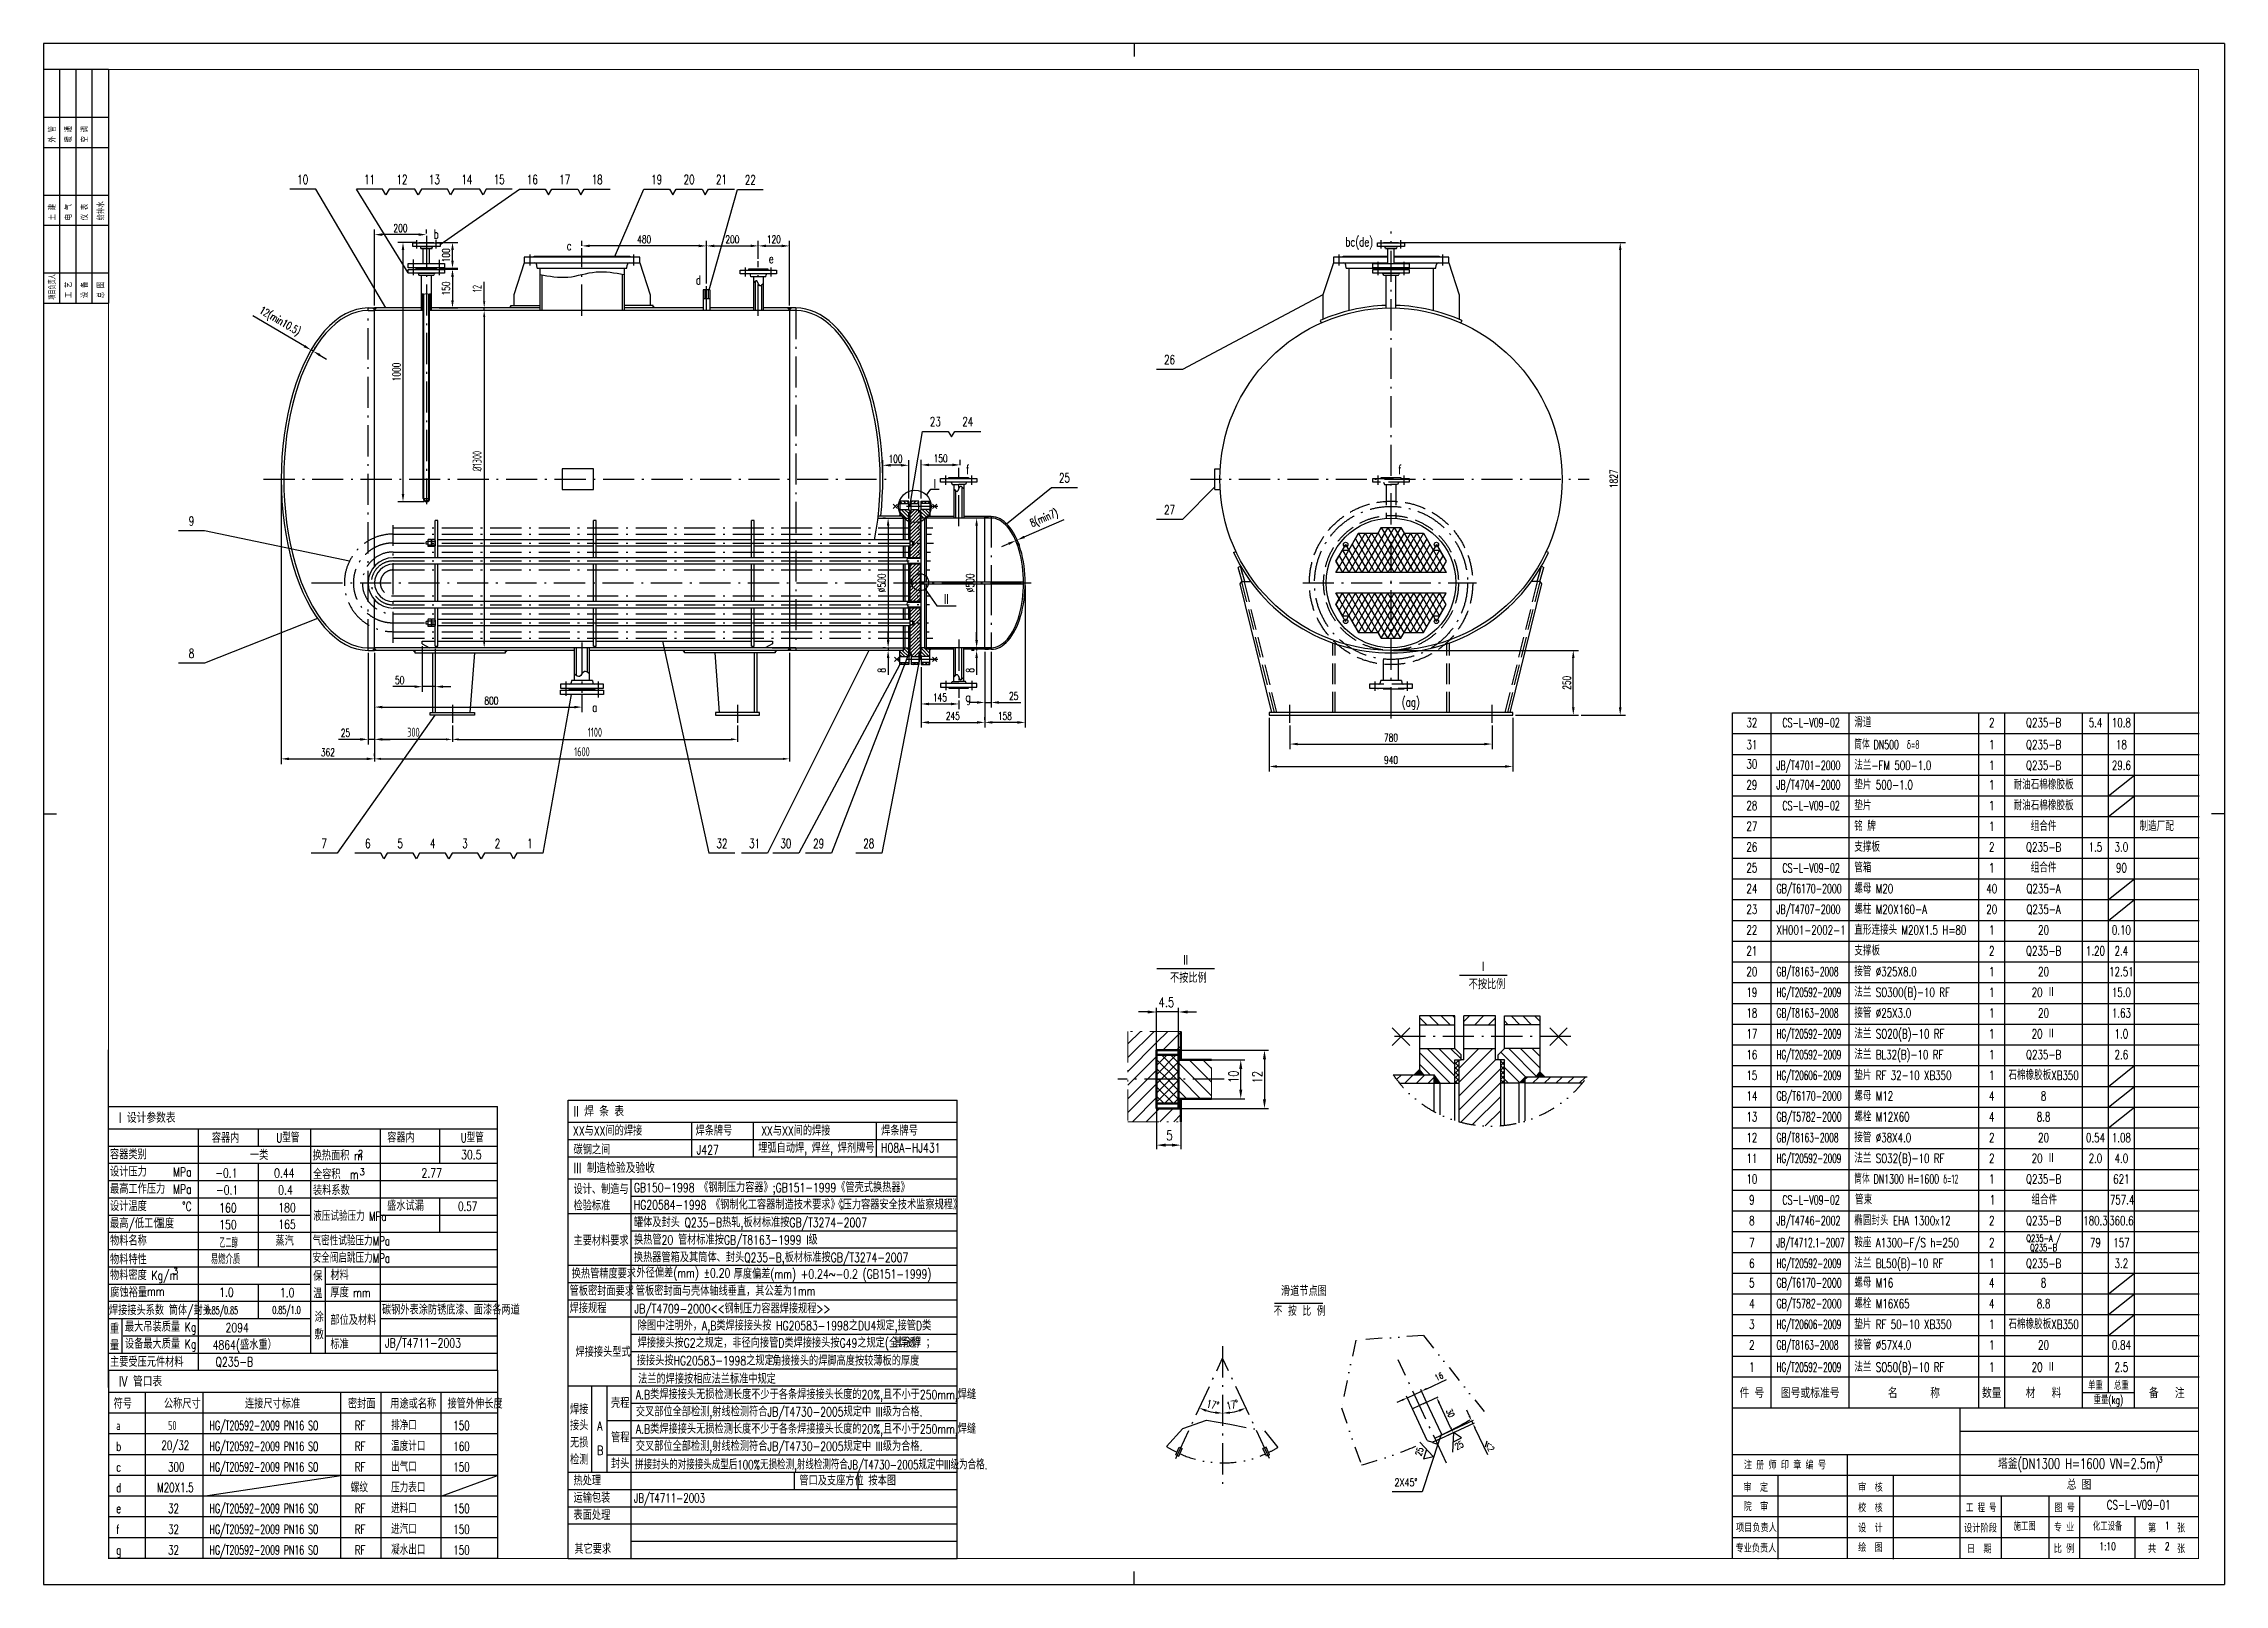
# Model space of a CAD drawing. Extents: x 28446 to 36913, y 3260 to 15560.
# Drawn here: x 28503 to 36913, y 9620 to 15560 of the extents above; entities that cross this region are included whole.
import ezdxf
from ezdxf.enums import TextEntityAlignment as Align

# ---------------------------------------------------------------- set-up
doc = ezdxf.new("R2010")
doc.units = 0
doc.header["$LTSCALE"] = 10
for name, pattern in [('ACAD_ISO02W100', [11, 8, -3]), ('ACAD_ISO10W100', [18.7, 12, -3, 0.7, -3]), ('ACAD_ISO12W100', [22.4, 12, -3, 0.7, -3, 0.7, -3]), ('DASHDOT', [1, 0.5, -0.25, 0, -0.25]), ('DIVIDE', [31.75, 12.7, -6.35, 0, -6.35, 0, -6.35])]:
    doc.linetypes.add(name, pattern=pattern)
for name, color, linetype in [('1', 7, 'Continuous'), ('2', 1, 'Continuous'), ('3', 2, 'DASHDOT'), ('ACHSEN', 7, 'DASHDOT'), ('BZCC', 7, 'Continuous'), ('CDR_DWG4', 3, 'ACAD_ISO12W100'), ('hgjy', 7, 'Continuous'), ('K1', 4, 'Continuous'), ('tank', 1, 'Continuous'), ('tankx', 2, 'ACAD_ISO10W100'), ('tanky', 7, 'Continuous'), ('UMRISS03', 7, 'Continuous'), ('xuxian', 7, 'ACAD_ISO02W100')]:
    doc.layers.add(name, color=color, linetype=linetype)
for name, color, linetype, lineweight in [('CDR_DWG1', 1, 'Continuous', 50), ('双点划线', 3, 'ACAD_ISO12W100', 18), ('细实线', 7, 'Continuous', 18)]:
    doc.layers.add(name, color=color, linetype=linetype, lineweight=lineweight)
doc.styles.add('HGCAD', font='gbenor.shx', dxfattribs={"width": 0.75, "bigfont": 'gbcbig.shx'})
doc.styles.add('HZ', font='txt', dxfattribs={"width": 0.75, "bigfont": 'hztxt'})
doc.styles.add('hzfs', font='simplex.shx', dxfattribs={"width": 0.7, "bigfont": 'hzfs.shx'})
doc.styles.add('ST', font='', dxfattribs={"width": 0.75})
doc.styles.get("Standard").update_dxf_attribs({"font": 'txt', "width": 0.7, "bigfont": 'hztxt.shx'})
doc.styles.get('ST').set_extended_font_data('SimSun')
doc.dimstyles.new('HGCAD$0', dxfattribs={"dimscale": 10, "dimtxt": 3.5, "dimasz": 2.5, "dimexe": 1, "dimexo": 1, "dimgap": 1, "dimtad": 1, "dimdec": 0, "dimdsep": 46, "dimtxsty": 'HGCAD', "dimcen": 0, "dimclrd": 4, "dimclre": 4, "dimclrt": 7, "dimadec": 0, "dimazin": 0, "dimtfac": 0.7, "dimtmove": 0, "dimatfit": 0, "dimfxl": 1, "dimarcsym": 0})
doc.dimstyles.new('PVCAD$0', dxfattribs={"dimscale": 10, "dimtxt": 3.5, "dimasz": 3, "dimexe": 1, "dimexo": 1, "dimgap": 1, "dimtad": 1, "dimdec": 0, "dimzin": 0, "dimdsep": 46, "dimtxsty": 'hzfs', "dimcen": 0, "dimclrd": 4, "dimclre": 4, "dimclrt": 7, "dimadec": 0, "dimazin": 0, "dimtfac": 0.7, "dimtmove": 0, "dimatfit": 0, "dimfxl": 1, "dimarcsym": 0})
pattern_1 = [(135, (26696.8495, 1513.647), (-6.735192, -6.735192), [])]

msp = doc.modelspace()

# ---------------------------------------------------------------- texts
for s, height, rotation, style, width, p in [('外 管', 23.4375, 90, 'ST', 0.75, (28546.554, 15178.799)), ('暖 通', 23.4375, 90, 'ST', 0.75, (28609.054, 15178.799)), ('空 调', 23.4375, 90, 'ST', 0.75, (28671.554, 15178.799)), ('土 建', 23.4375, 90, 'ST', 0.75, (28546.554, 14878.799)), ('电 气', 23.4375, 90, 'ST', 0.75, (28609.054, 14878.799)), ('仪 表', 23.4375, 90, 'ST', 0.75, (28671.554, 14878.799)), ('给排水', 23.4375, 90, 'ST', 0.75, (28734.054, 14878.799)), ('项目负责人', 23.4375, 90, 'ST', 0.6, (28546.554, 14572.877)), ('工 艺', 23.4375, 90, 'ST', 0.75, (28609.054, 14578.799)), ('设 备', 23.4375, 90, 'ST', 0.75, (28671.554, 14578.799)), ('总 图', 23.4375, 90, 'ST', 0.75, (28734.054, 14578.799)), ('10', 37.5, 90, 'hzfs', 0.75, (33110.276, 11553.083)), ('12', 37.5, 90, 'hzfs', 0.75, (33201.738, 11551.051)), ('25', 25, 27.2748136, 'hzfs', 0.75, (33953.104, 10137.803))]:
    msp.add_text(s, height=height, rotation=rotation, dxfattribs=dict(style=style, width=width)).set_placement(p)
at = {"linetype": 'ByBlock', "style": 'hzfs', "width": 0.7}
for s, p in [('32', (35090.591, 12925.049)), ('2', (36015.591, 12925.049)), ('Q235-B', (36215.591, 12925.049)), ('5.4', (36415.591, 12925.049)), ('10.8', (36515.591, 12925.049)), ('30', (35090.591, 12765.049)), ('29', (35090.591, 12685.049)), ('1', (36015.591, 12685.049)), ('耐油石棉橡胶板', (36215.591, 12685.049)), ('28', (35090.591, 12605.049)), ('1', (36015.591, 12605.049)), ('耐油石棉橡胶板', (36215.591, 12605.049)), ('27', (35090.591, 12525.049)), ('1', (36015.591, 12525.049)), ('组合件', (36215.591, 12525.049)), ('26', (35090.591, 12445.049)), ('2', (36015.591, 12445.049)), ('Q235-B', (36215.591, 12445.049)), ('1.5', (36415.591, 12445.049)), ('3.0', (36515.591, 12445.049)), ('25', (35090.591, 12365.049)), ('1', (36015.591, 12365.049)), ('组合件', (36215.591, 12365.049)), ('90', (36515.591, 12365.049)), ('24', (35090.591, 12285.049)), ('40', (36015.591, 12285.049)), ('Q235-A', (36215.591, 12285.049)), ('23', (35090.591, 12205.049)), ('20', (36015.591, 12205.049)), ('Q235-A', (36215.591, 12205.049)), ('22', (35090.591, 12125.049)), ('1', (36015.591, 12125.049)), ('20', (36215.591, 12125.049)), ('0.10', (36515.591, 12125.049)), ('21', (35090.591, 12045.049)), ('2', (36015.591, 12045.049)), ('Q235-B', (36215.591, 12045.049)), ('1.20', (36415.591, 12045.049)), ('2.4', (36515.591, 12045.049)), ('20', (35090.591, 11965.049)), ('1', (36015.591, 11965.049)), ('20', (36215.591, 11965.049)), ('12.51', (36515.591, 11965.049)), ('19', (35090.591, 11885.049)), ('1', (36015.591, 11885.049)), ('20 Ⅱ', (36215.591, 11885.049)), ('15.0', (36515.591, 11885.049)), ('18', (35090.591, 11805.049)), ('1', (36015.591, 11805.049)), ('20', (36215.591, 11805.049)), ('1.63', (36515.591, 11805.049)), ('17', (35090.591, 11725.049)), ('1', (36015.591, 11725.049)), ('20 Ⅱ', (36215.591, 11725.049)), ('1.0', (36515.591, 11725.049)), ('16', (35090.591, 11645.049)), ('1', (36015.591, 11645.049)), ('Q235-B', (36215.591, 11645.049)), ('2.6', (36515.591, 11645.049)), ('15', (35090.591, 11565.049)), ('1', (36015.591, 11565.049)), ('石棉橡胶板XB350', (36215.591, 11565.049)), ('14', (35090.591, 11485.049)), ('13', (35090.591, 11405.049)), ('4', (36015.591, 11485.049)), ('4', (36015.591, 11405.049)), ('8.8', (36215.591, 11405.049)), ('8', (36215.591, 11485.049)), ('12', (35090.591, 11325.049)), ('2', (36015.591, 11325.049)), ('20', (36215.591, 11325.049)), ('0.54', (36415.591, 11325.049)), ('1.08', (36515.591, 11325.049)), ('11', (35090.591, 11245.049)), ('2', (36015.591, 11245.049)), ('20 Ⅱ', (36215.591, 11245.049)), ('2.0', (36415.591, 11245.049)), ('4.0', (36515.591, 11245.049)), ('5', (35090.591, 10765.049)), ('4', (36015.591, 10765.049)), ('8', (36215.591, 10765.049)), ('4', (35090.591, 10685.049)), ('4', (36015.591, 10685.049)), ('8.8', (36215.591, 10685.049)), ('3', (35090.591, 10605.049)), ('1', (36015.591, 10605.049)), ('石棉橡胶板XB350', (36215.591, 10605.049))]:
    msp.add_text(s, height=35, dxfattribs=at).set_placement(p, align=Align.CENTER)
at = {"linetype": 'ByBlock', "style": 'hzfs'}
for s, width, p in [('滑道', 0.7, (35485.591, 12925.049)), ('JB/T4704-2000', 0.63, (35185.591, 12685.049)), ('垫片 500-1.0', 0.7, (35485.591, 12685.049)), ('垫片 ', 0.7, (35485.591, 12605.049)), ('铭 牌', 0.7, (35485.591, 12525.049)), ('制造厂配', 0.7, (36585.591, 12525.049)), ('支撑板', 0.7, (35485.591, 12445.049)), ('管箱', 0.7, (35485.591, 12365.049)), ('GB/T6170-2000', 0.63, (35185.591, 12285.049)), ('螺母 M20', 0.7, (35485.591, 12285.049)), ('JB/T4707-2000', 0.63, (35185.591, 12205.049)), ('螺柱 M20X160-A', 0.7, (35485.591, 12205.049)), ('XH001-2002-1', 0.7, (35185.591, 12125.049)), ('直形连接头 M20X1.5 H=80', 0.7, (35485.591, 12125.049)), ('支撑板', 0.7, (35485.591, 12045.049)), ('GB/T8163-2008', 0.6, (35185.591, 11965.049)), ('接管 %%C325X8.0', 0.7, (35485.591, 11965.049)), ('HG/T20592-2009', 0.58, (35185.591, 11885.049)), ('法兰 SO300(B)-10 RF', 0.7, (35485.591, 11885.049)), ('GB/T8163-2008', 0.6, (35185.591, 11805.049)), ('接管 %%C25X3.0', 0.7, (35485.591, 11805.049)), ('HG/T20592-2009', 0.58, (35185.591, 11725.049)), ('法兰 SO20(B)-10 RF', 0.7, (35485.591, 11725.049)), ('HG/T20592-2009', 0.58, (35185.591, 11645.049)), ('HG/T20606-2009', 0.58, (35185.591, 11565.049)), ('法兰 BL32(B)-10 RF', 0.7, (35485.591, 11645.049)), ('GB/T6170-2000', 0.63, (35185.591, 11485.049)), ('螺母 M12', 0.7, (35485.591, 11485.049)), ('垫片 RF 32-10 XB350', 0.7, (35485.591, 11565.049)), ('GB/T5782-2000', 0.63, (35185.591, 11405.049)), ('螺栓 M12X60', 0.7, (35485.591, 11405.049)), ('GB/T8163-2008', 0.6, (35185.591, 11325.049)), ('接管 %%C38X4.0', 0.7, (35485.591, 11325.049)), ('HG/T20592-2009', 0.58, (35185.591, 11245.049)), ('法兰 SO32(B)-10 RF', 0.7, (35485.591, 11245.049)), ('GB/T6170-2000', 0.63, (35185.591, 10765.049)), ('螺母 M16', 0.7, (35485.591, 10765.049)), ('GB/T5782-2000', 0.63, (35185.591, 10685.049)), ('螺栓 M16X65', 0.7, (35485.591, 10685.049)), ('HG/T20606-2009', 0.58, (35185.591, 10605.049)), ('垫片 RF 50-10 XB350', 0.7, (35485.591, 10605.049))]:
    msp.add_text(s, height=35, dxfattribs=dict(at, width=width)).set_placement(p)
for s, height, style, width, p in [('4.5', 37.5, 'hzfs', 0.75, (32802.681, 11845.486)), ('5', 37.5, 'hzfs', 0.75, (32832.637, 11332.162)), ('一类', 35, 'hzfs', 0.75, (29298.625, 11257.018)), ('30.5', 35, 'hzfs', 0.75, (30113.053, 11258.979)), ('-0.1', 35, 'hzfs', 0.75, (29165.161, 11188.829)), ('0.44', 35, 'hzfs', 0.75, (29391.625, 11188.033)), ('2.77', 35, 'hzfs', 0.75, (29960.015, 11188.829)), ('-0.1', 35, 'hzfs', 0.75, (29168.06, 11123.058)), ('0.4', 35, 'hzfs', 0.75, (29407.272, 11122.603)), ('160', 35, 'hzfs', 0.75, (29179.834, 11054.065)), ('150', 35, 'hzfs', 0.75, (29179.834, 10989.569)), ('180', 35, 'hzfs', 0.75, (29407.796, 11055.039)), ('165', 35, 'hzfs', 0.75, (29407.796, 10990.542)), ('盛水试漏', 35, 'hzfs', 0.75, (29827.31, 11061.435)), ('0.57', 35, 'hzfs', 0.7, (30101.296, 11060.319)), ('2094', 35, 'hzfs', 0.75, (29204.35, 10592.067)), ('4864(盛水重）', 35, 'hzfs', 0.75, (29154.388, 10525.688)), ('a', 35, 'HGCAD', 0.75, (28782.804, 10215.049)), ('20/32', 35, 'hzfs', 0.7, (28957.247, 10138.38)), ('50', 35, 'HGCAD', 0.75, (28982.804, 10215.049)), ('HG/T20592-2009 PN16 SO', 35, 'hzfs', 0.63, (29142.804, 10215.049)), ('HG/T20592-2009 PN16 SO', 35, 'hzfs', 0.63, (29142.804, 10135.049)), ('RF', 35, 'hzfs', 0.7, (29702.804, 10215.049)), ('排净口', 35, 'hzfs', 0.7, (29842.804, 10215.049)), ('150', 35, 'hzfs', 0.7, (30082.804, 10215.049)), ('b', 35, 'hzfs', 0.7, (28782.804, 10135.049)), ('HG/T20592-2009 PN16 SO', 35, 'hzfs', 0.63, (29142.804, 10055.049)), ('RF', 35, 'hzfs', 0.7, (29702.804, 10135.049)), ('温度计口', 35, 'hzfs', 0.7, (29842.804, 10135.049)), ('出气口', 35, 'hzfs', 0.7, (29842.804, 10055.049)), ('160', 35, 'hzfs', 0.7, (30082.804, 10135.049)), ('注 册 师 印 章 编 号', 30, 'ST', 0.75, (35059.743, 10066.627)), ('c', 35, 'hzfs', 0.7, (28782.804, 10055.049)), ('d', 35, 'hzfs', 0.7, (28782.804, 9975.049)), ('M20X1.5', 35, 'hzfs', 0.7, (28940.747, 9976.026)), ('300', 35, 'hzfs', 0.7, (28982.804, 10055.049)), ('螺纹', 35, 'hzfs', 0.7, (29687.522, 9975.049)), ('RF', 35, 'hzfs', 0.7, (29702.804, 10055.049)), ('压力表口', 35, 'hzfs', 0.7, (29842.804, 9975.049)), ('150', 35, 'hzfs', 0.7, (30082.804, 10055.049)), ('审  定', 30, 'ST', 0.75, (35057.817, 9980.321)), ('审  核', 30, 'ST', 0.75, (35500.241, 9980.223)), ('32', 35, 'hzfs', 0.7, (28982.804, 9895.049)), ('HG/T20592-2009 PN16 SO', 35, 'hzfs', 0.63, (29142.804, 9895.049)), ('RF', 35, 'hzfs', 0.7, (29702.804, 9895.049)), ('进料口', 35, 'hzfs', 0.7, (29842.804, 9895.049)), ('150', 35, 'hzfs', 0.7, (30082.804, 9895.049)), ('院  审', 30, 'ST', 0.75, (35058.488, 9906.41)), ('校  核', 30, 'ST', 0.75, (35500.241, 9901.538)), ('工 程 号', 30, 'ST', 0.68, (35916.495, 9901.896)), ('图 号', 30, 'ST', 0.75, (36257.173, 9901.896)), ('f', 35, 'hzfs', 0.7, (28782.804, 9815.049)), ('e', 35, 'hzfs', 0.7, (28782.804, 9895.049)), ('32', 35, 'hzfs', 0.7, (28982.804, 9815.049)), ('HG/T20592-2009 PN16 SO', 35, 'hzfs', 0.63, (29142.804, 9815.049)), ('RF', 35, 'hzfs', 0.7, (29702.804, 9815.049)), ('进汽口', 35, 'hzfs', 0.7, (29842.804, 9815.049)), ('150', 35, 'hzfs', 0.7, (30082.804, 9815.049)), ('项目负责人', 30, 'ST', 0.75, (35029.402, 9824.932)), ('设  计', 30, 'ST', 0.75, (35500.241, 9823.887)), ('设计阶段', 30, 'ST', 0.76, (35908.348, 9823.266)), ('专 业', 30, 'ST', 0.75, (36254.699, 9826.621)), ('第     张 ', 30, 'ST', 0.75, (36618.217, 9823.931)), ('g', 35, 'hzfs', 0.7, (28782.804, 9735.049)), ('32', 35, 'hzfs', 0.7, (28982.804, 9735.049)), ('HG/T20592-2009 PN16 SO', 35, 'hzfs', 0.63, (29142.804, 9735.049)), ('RF', 35, 'hzfs', 0.7, (29702.804, 9735.049)), ('凝水出口', 35, 'hzfs', 0.7, (29842.804, 9735.049)), ('150', 35, 'hzfs', 0.7, (30082.804, 9735.049)), ('专业负责人', 30, 'ST', 0.75, (35027.554, 9746.11)), ('绘  图', 30, 'ST', 0.75, (35500.322, 9748.476)), ('日  期', 30, 'ST', 0.75, (35920.283, 9743.471)), ('比 例', 30, 'ST', 0.75, (36254.751, 9743.931)), ('共     张', 30, 'ST', 0.75, (36618.217, 9743.931))]:
    msp.add_text(s, height=height, dxfattribs=dict(style=style, width=width)).set_placement(p)
at = {"style": 'hzfs'}
for s, height, width, p in [(' I 设计参数表', 40, 0.75, (28772.804, 11419.299)), ('II 焊 条 表     ', 40, 0.75, (30546.326, 11444.299)), ('容器内', 35, 0.75, (29151.408, 11340.227)), ('U型管', 35, 0.7, (29400.002, 11341.549)), ('容器内', 35, 0.75, (29827.733, 11341.549)), ('U型管', 35, 0.7, (30111.153, 11341.549)), ('XX与XX间的焊接', 35, 0.75, (30544.18, 11368.299)), ('焊条牌号', 35, 0.75, (31016.855, 11368.299)), ('XX与XX间的焊接', 35, 0.75, (31270.083, 11368.299)), ('焊条牌号', 35, 0.75, (31732.751, 11368.299)), ('容器类别', 35, 0.75, (28758.993, 11276.799)), ('换热面积 m', 35, 0.75, (29540.3, 11272.555)), ('碳钢之间', 35, 0.75, (30546.326, 11295.338)), ('J427', 35, 0.75, (31021.326, 11295.338)), ('埋弧自动焊, 焊丝, 焊剂牌号', 35, 0.75, (31258.826, 11301.799)), ('H08A-HJ431', 35, 0.75, (31732.345, 11303.007)), ('设计压力', 35, 0.75, (28758.993, 11210.299)), ('全容积  m', 35, 0.75, (29541.75, 11200.318)), ('III 制造检验及验收', 40, 0.75, (30546.326, 11225.799)), ('最高工作压力', 35, 0.75, (28758.993, 11143.799)), ('装料系数', 35, 0.75, (29541.75, 11138.465)), ('设计、制造与', 35, 0.75, (30546.326, 11142.765)), ('GB150-1998 《钢制压力容器》;GB151-1999《管壳式换热器》', 35, 0.75, (30778.984, 11149.799)), (' HG20584-1998 《钢制化工容器制造技术要求》；', 35, 0.75, (30760.659, 11083.299)), ('《压力容器安全技术监察规程》', 35, 0.75, (31548.953, 11083.299)), ('设计温度', 35, 0.75, (28758.993, 11077.299)), ('最高/低工作', 35, 0.75, (28758.993, 11010.799)), ('温度', 35, 0.75, (28935.161, 11010.512)), ('液压试验压力 MPa', 35, 0.7, (29542.535, 11039.115)), ('检验标准', 35, 0.75, (30546.326, 11079.465)), ('罐体及封头 Q235-B热轧,板材标准按GB/T3274-2007', 35, 0.75, (30779.193, 11015.049)), ('物料名称', 35, 0.75, (28758.993, 10944.299)), ('乙二醇', 35, 0.5, (29180.706, 10935.689)), ('蒸汽', 35, 0.75, (29396.995, 10943.523)), ('气密性试验压力MPa', 35, 0.7, (29540.077, 10944.299)), ('主要材料要求', 35, 0.75, (30546.326, 10944.231)), ('换热管20 管材标准按GB/T8163-1999 I级', 35, 0.75, (30779.786, 10947.991)), ('物料特性', 35, 0.75, (28758.993, 10871.764)), ('  易燃介质', 35, 0.6, (29118.678, 10872.549)), ('安全阀启跳压力MPa', 35, 0.7, (29540.077, 10877.799)), ('换热器管箱及其筒体、封头Q235-B,板材标准按GB/T3274-2007', 35, 0.75, (30779.193, 10880.103)), ('物料密度 Kg/m', 35, 0.75, (28758.993, 10811.299)), ('腐蚀裕量', 35, 0.75, (28759.986, 10744.799)), ('材料', 35, 0.75, (29608.804, 10811.299)), ('厚度', 35, 0.75, (29608.804, 10744.799)), ('管板密封面要求', 35, 0.75, (30531.326, 10750.799)), ('换热管精度要求', 34.9978, 0.75, (30539.421, 10817.376)), ('管板密封面与壳体轴线垂直，其公差为1mm', 35, 0.75, (30786.754, 10750.799)), ('外径偏差(mm) %%p0.20', 34.99781, 0.75, (30789.125, 10820.837)), ('厚度偏差(mm) +0.24~-0.2 (GB151-1999)', 34.99781, 0.75, (31163.922, 10816.47)), ('焊接接头系数 筒体/封头', 35, 0.75, (28754.703, 10676.214)), ('0.85/0.85', 30, 0.6, (29127.799, 10676.756)), ('1.0', 35, 0.75, (29179.789, 10746.362)), ('0.85/1.0', 30, 0.6, (29384.777, 10677.863)), ('1.0', 35, 0.75, (29414.006, 10744.799)), ('碳钢外表涂防锈底漆、面漆各两道', 35, 0.75, (29807.707, 10678.055)), ('焊接规程', 35, 0.75, (30531.326, 10684.299)), ('JB/T4709-2000<<钢制压力容器焊接规程>>', 35, 0.75, (30781.213, 10682.549)), ('最大吊装质量 Kg', 35, 0.75, (28816.424, 10612.203)), ('部位及材料', 35, 0.75, (29608.804, 10638.105)), ('除图中注明外，A,B类焊接接头按 HG20583-1998之DU4规定,接管D类', 35, 0.75, (30793.776, 10617.314)), ('设备最大质量 Kg', 35, 0.75, (28816.424, 10546.564)), ('标准', 35, 0.75, (29608.804, 10545.299)), ('JB/T4711-2003', 35, 0.75, (29818.779, 10550.898)), ('焊接接头型式', 35, 0.75, (30553.999, 10515.317)), ('焊接接头按G2之规定，非径向接管D类焊接接头按G49之规定(全焊透）；', 35, 0.75, (30793.776, 10550.814)), ('其余焊', 35, 0.75, (31780.277, 10551.48)), ('主要受压元件材料', 35, 0.75, (28758.993, 10476.714)), ('Q235-B', 35, 0.75, (29165.708, 10477.974)), ('接接头按HG20583-1998之规定，', 35, 0.75, (30790.412, 10482.472)), ('法兰的焊接按相应法兰标准中规定', 35, 0.75, (30795.279, 10411.48)), ('角接接头的焊脚高度按较薄板的厚度', 35, 0.75, (31312.75, 10481.48)), (' IV 管口表', 40, 0.75, (28772.804, 10402.799)), ('A.B类焊接接头无损检测长度不少于各条焊接接头长度的20%,且不小于250mm,焊缝', 35, 0.75, (30786.754, 10351.799)), ('符号', 35, 0.75, (28772.804, 10315.769)), ('公称尺寸', 35, 0.75, (28966.778, 10315.769)), ('连接尺寸标准', 35, 0.75, (29279.535, 10315.769)), ('密封面', 35, 0.75, (29676.277, 10315.769)), ('用途或名称', 35, 0.75, (29839.654, 10315.769)), ('接管外伸长度', 35, 0.75, (30060.296, 10315.769)), ('焊接', 35, 0.75, (30532.915, 10294.032)), ('壳程', 35, 0.75, (30690.996, 10318.549)), ('交叉部位全部检测,射线检测符合JB/T4730-2005规定中 III级为合格.', 35, 0.75, (30786.754, 10285.299)), ('接头', 35, 0.75, (30532.915, 10232.042)), ('无损', 35, 0.75, (30532.915, 10165.542)), ('A', 35, 0.75, (30637.235, 10230.127)), ('管程', 35, 0.75, (30690.996, 10185.549)), ('A.B类焊接接头无损检测长度不少于各条焊接接头长度的20%,且不小于250mm,焊缝', 35, 0.75, (30786.754, 10218.799)), ('交叉部位全部检测,射线检测符合JB/T4730-2005规定中 III级为合格.', 35, 0.75, (30786.754, 10152.299)), ('检测', 35, 0.75, (30532.915, 10100.207)), ('B', 35, 0.75, (30637.235, 10136.33)), ('封头', 35, 0.75, (30690.996, 10084.826)), ('拼接封头的对接接头成型后100%无损检测,射线检测符合JB/T4730-2005规定中III级为合格. ', 35, 0.695258, (30783.822, 10081.3)), ('热处理', 35, 0.75, (30546.326, 10019.299)), ('管口及支座方位', 35, 0.75, (31417.442, 10019.299)), ('按本图', 35, 0.75, (31683.461, 10019.299)), ('运输包装', 35, 0.75, (30546.326, 9952.799)), ('JB/T4711-2003', 35, 0.7, (30779.505, 9952.799)), ('表面处理', 35, 0.75, (30546.326, 9886.299)), ('其它要求', 35, 0.75, (30549.521, 9755.96))]:
    msp.add_text(s, height=height, dxfattribs=dict(at, width=width)).set_placement(p, align=Align.MIDDLE_LEFT)
for s, p in [('2', (29713.938, 11268.79)), ('3', (29720.156, 11197.925)), ('3', (29001.176, 10814.627))]:
    msp.add_text(s, height=25).set_placement(p)
at = {"style": 'hzfs', "width": 0.75}
for s, p in [('MPa', (29073.869, 11210.299)), ('MPa', (29073.869, 11143.799)), ('%%DC', (29073.869, 11077.299)), ('mm', (28969.293, 10750.321)), ('mm', (29763.804, 10744.799))]:
    msp.add_text(s, height=35, dxfattribs=at).set_placement(p, align=Align.MIDDLE_RIGHT)
at = {"style": 'hzfs'}
for s, height, width, p in [('保', 35, 0.75, (29560.304, 10811.299)), ('温', 35, 0.75, (29560.304, 10744.799)), ('重', 35, 0.75, (28776.419, 10608.34)), ('涂', 35, 0.75, (29565.415, 10653.112)), ('敷', 35, 0.75, (29565.415, 10586.612)), ('量', 35, 0.75, (28776.419, 10543.826)), ('塔釜(DN1300 H=1600 VN=2.5m)', 40, 0.7, (36351.694, 10082.632)), ('总 图', 40, 0.7, (36352.325, 10006.734)), ('CS-L-V09-01', 35, 0.7, (36582.325, 9926.734)), ('施工图', 30, 0.7, (36142.325, 9846.734)), ('化工设备', 30, 0.7, (36462.325, 9846.734)), ('1', 30, 0.7, (36692.325, 9846.734)), ('1:10', 30, 0.7, (36462.325, 9766.734)), ('2', 30, 0.7, (36692.325, 9766.734))]:
    msp.add_text(s, height=height, dxfattribs=dict(at, width=width)).set_placement(p, align=Align.MIDDLE)
at = {"width": 0.75}
msp.add_text('滑道节点图', height=35, dxfattribs=at).set_placement((33274.523, 10732.213))
at = {"style": 'hzfs', "width": 0.75}
msp.add_text('25', height=25, rotation=72.8727075, dxfattribs=at).set_placement((33825.136, 10143.529), align=Align.RIGHT)
at = {"color": 7, "linetype": 'ByBlock', "lineweight": 25, "char_height": 30, "attachment_point": 5, "style": 'hzfs'}
for insert, rotation in [((33011.81, 10312.65), 346.7932523), ((33087.46, 10312.65), 13.2067477)]:
    msp.add_mtext('17%%D', dxfattribs=dict(at, insert=insert, rotation=rotation))
at = {"layer": '1', "style": 'HZ', "width": 0.75}
msp.add_text('不 按 比 例', height=33, dxfattribs=at).set_placement((33346.425, 10655.935), align=Align.CENTER)
at = {"layer": 'hgjy', "style": 'hzfs', "width": 0.75}
for s, p in [('I', (31939.897, 13863.875)), ('f', (32066.343, 13918.15)), ('f', (33733.343, 13918.15)), ('g', (32068.153, 13034.498)), ('II', (32907.095, 12027.832)), ('I', (34054.385, 12003.099))]:
    msp.add_text(s, height=35, dxfattribs=at).set_placement(p, align=Align.MIDDLE)
msp.add_text('II', height=37.5, dxfattribs=at).set_placement((31984.361, 13400.606), align=Align.CENTER)
for s, height, p in [('不按比例', 35, (32846.609, 11939.691)), ('不按比例', 35, (33998.341, 11914.986)), ('2X45%%d', 30, (33712.24, 9998.129))]:
    msp.add_text(s, height=height, dxfattribs=at).set_placement(p)
at = {"layer": 'tanky', "linetype": 'ByBlock', "style": 'hzfs', "width": 0.7}
for s, height, p in [('10', 35, (29502.174, 15018.673)), ('11', 35, (29759.9, 15018.673)), ('12', 35, (29884.9, 15018.673)), ('13', 35, (30009.9, 15018.673)), ('14', 35, (30134.9, 15018.673)), ('15', 35, (30259.9, 15018.673)), ('16', 35, (30387.579, 15018.673)), ('17', 35, (30512.579, 15018.673)), ('18', 35, (30637.579, 15018.673)), ('19', 35, (30866.891, 15018.673)), ('20', 35, (30991.891, 15018.673)), ('21', 35, (31116.891, 15018.673)), ('22', 35, (31228.299, 15017.317)), ('26', 35, (32845.033, 14324.155)), ('23', 35, (31941.738, 14085.225)), ('24', 35, (32066.738, 14085.225)), ('25', 35, (32439.522, 13868.526)), ('9', 35, (29073.021, 13701.778)), ('27', 35, (32845.033, 13745.422)), ('8', 35, (29073.021, 13191.953)), ('31', 35, (35090.591, 12840.049)), ('1', 35, (36015.591, 12840.049)), ('Q235-B', 35, (36215.591, 12840.049)), ('18', 35, (36515.591, 12840.049)), ('1', 35, (36015.591, 12760.049)), ('Q235-B', 35, (36215.591, 12760.049)), ('29.6', 35, (36515.591, 12760.049)), ('7', 35, (29584.494, 12458.959)), ('6', 35, (29752.923, 12458.959)), ('5', 35, (29877.923, 12458.959)), ('4', 35, (30002.923, 12458.959)), ('3', 35, (30127.923, 12458.959)), ('2', 35, (30252.923, 12458.959)), ('1', 35, (30377.923, 12458.959)), ('32', 35, (31118.704, 12458.959)), ('31', 35, (31244.779, 12458.959)), ('30', 35, (31365.258, 12458.959)), ('29', 35, (31491.546, 12458.959)), ('28', 35, (31684.842, 12458.959)), ('10', 35, (35090.591, 11165.049)), ('1', 35, (36015.591, 11165.049)), ('Q235-B', 35, (36215.591, 11165.049)), ('621', 35, (36515.591, 11165.049)), ('9', 35, (35090.591, 11085.049)), ('1', 35, (36018.378, 11085.049)), ('组合件', 35, (36218.378, 11085.049)), ('757.4', 35, (36518.378, 11085.049)), ('8', 35, (35090.591, 11005.049)), ('2', 35, (36015.591, 11005.049)), ('Q235-B', 35, (36215.591, 11005.049)), ('180.3', 35, (36415.591, 11005.049)), ('360.6', 35, (36515.591, 11005.049)), ('7', 35, (35090.591, 10920.049)), ('2', 35, (36015.591, 10920.049)), ('Q235-A /', 27, (36215.591, 10940.049)), ('79', 35, (36415.591, 10920.049)), ('157', 35, (36515.591, 10920.049)), ('6', 35, (35090.591, 10840.049)), ('1', 35, (36015.591, 10840.049)), ('Q235-B', 35, (36215.591, 10840.049)), ('Q235-B', 27, (36215.591, 10905.049)), ('3.2', 35, (36515.591, 10840.049)), ('2', 35, (35090.591, 10525.049)), ('1', 35, (36015.591, 10525.049)), ('20', 35, (36215.591, 10525.049)), ('0.84', 35, (36515.591, 10525.049)), ('1', 35, (35090.591, 10440.049)), ('1', 35, (36015.591, 10440.049)), ('20 Ⅱ', 35, (36215.591, 10440.049)), ('2.5', 35, (36515.591, 10440.049))]:
    msp.add_text(s, height=height, dxfattribs=at).set_placement(p, align=Align.CENTER)
at = {"layer": 'tanky', "style": 'hzfs', "width": 0.7}
for s, p in [('b', (30016.79, 14825.49)), ('bc(de)', (33576.107, 14793.309)), ('c', (30529.05, 14780.898)), ('e', (31309.05, 14730.898)), ('d', (31028.224, 14649.064)), ('(ag)', (33775.469, 13019.02)), ('a', (30628.507, 13001.622))]:
    msp.add_text(s, height=35, dxfattribs=at).set_placement(p, align=Align.MIDDLE)
at = {"layer": 'tanky', "linetype": 'ByBlock', "style": 'hzfs'}
for s, height, width, p in [('CS-L-V09-02', 35, 0.63, (35318.927, 12942.057)), ('CS-L-V09-02', 35, 0.63, (35318.927, 12622.057)), ('CS-L-V09-02', 35, 0.63, (35318.927, 12382.057)), ('CS-L-V09-02', 35, 0.63, (35318.927, 11102.057)), ('件 号', 40, 0.7, (35090.591, 10360.049)), ('图号或标准号', 40, 0.7, (35315.591, 10360.049)), ('名      称', 40, 0.7, (35715.591, 10360.049)), ('数量', 40, 0.7, (36015.591, 10360.049)), ('材   料', 40, 0.7, (36215.591, 10360.049)), ('单重', 30, 0.7, (36415.591, 10390.049)), ('重量(kg)', 30, 0.7, (36465.591, 10330.049)), ('总重', 30, 0.7, (36515.591, 10390.049)), ('备   注', 40, 0.7, (36690.591, 10360.049))]:
    msp.add_text(s, height=height, dxfattribs=dict(at, width=width)).set_placement(p, align=Align.MIDDLE)
for s, width, p in [('筒体 DN500  δ=8', 0.63, (35485.591, 12840.049)), ('JB/T4701-2000', 0.63, (35185.591, 12760.049)), ('法兰-FM 500-1.0', 0.7, (35485.591, 12760.049)), ('筒体 DN1300 H=1600 δ=12', 0.63, (35485.591, 11165.049)), ('管束', 0.7, (35488.378, 11085.049)), ('JB/T4746-2002', 0.63, (35185.591, 11005.049)), ('椭圆封头 EHA 1300x12', 0.7, (35485.591, 11005.049)), ('JB/T4712.1-2007', 0.6, (35185.591, 10920.049)), ('鞍座 A1300-F/S h=250', 0.7, (35485.591, 10920.049)), ('HG/T20592-2009', 0.58, (35185.591, 10840.049)), ('法兰 BL50(B)-10 RF', 0.7, (35485.591, 10840.049)), ('GB/T8163-2008', 0.6, (35185.591, 10525.049)), ('接管 %%C57X4.0', 0.7, (35485.591, 10525.049)), ('HG/T20592-2009', 0.58, (35185.591, 10440.049)), ('法兰 SO50(B)-10 RF', 0.7, (35485.591, 10440.049))]:
    msp.add_text(s, height=35, dxfattribs=dict(at, width=width)).set_placement(p)
at = {"layer": 'tanky', "style": 'hzfs', "width": 0.7}
msp.add_text('3', height=21, dxfattribs=at).set_placement((36666.75, 10090.359), align=Align.CENTER)

# ---------------------------------------------------------------- blocks, each defined once
blk = doc.blocks.new('M16')
at = {"layer": 'tank'}
for p, q in [((6, -10.4), (6, 10.4)), ((7, 13.9), (19.1, 13.9)), ((19.1, 6.9), (7, 6.9)), ((20.1, -10.4), (20.1, 10.4)), ((20.1, -10.4), (20.1, 10.4)), ((21.1, 13.9), (33.2, 13.9)), ((33.2, 6.9), (21.1, 6.9)), ((34.2, -10.4), (34.2, 10.4)), ((34.2, 4.9), (40.6, 4.9)), ((40.6, 4.9), (40.6, -4.9)), ((19.1, -6.9), (7, -6.9)), ((7, -13.9), (19.1, -13.9)), ((33.2, -6.9), (21.1, -6.9)), ((21.1, -13.9), (33.2, -13.9)), ((34.2, -4.9), (40.6, -4.9))]:
    blk.add_line(p, q, dxfattribs=at)
for centre, radius, start, end in [((12.4, 10.4), 6.38, 147.13277, 212.86723), ((30, 0), 24, 163.22135, 196.77865), ((13.7, 10.4), 6.38, 327.13277, 32.86723), ((-3.9, 0), 24, 343.22135, 16.77865), ((26.5, 10.4), 6.38, 147.13277, 212.86723), ((44.1, 0), 24, 163.22135, 196.77865), ((27.8, 10.4), 6.38, 327.13277, 32.86723), ((10.2, 0), 24, 343.22135, 16.77865), ((12.4, -10.4), 6.38, 147.13277, 212.86723), ((13.7, -10.4), 6.38, 327.13277, 32.86723), ((26.5, -10.4), 6.38, 147.13277, 212.86723), ((27.8, -10.4), 6.38, 327.13277, 32.86723)]:
    blk.add_arc(centre, radius, start, end, dxfattribs=at)
blk = doc.blocks.new('*D54')
at = {"color": 4, "lineweight": -2}
for p, q in [((30219.4, 14530.9), (30191.9, 14530.9)), ((30201.9, 14505.9), (30201.9, 13255.9)), ((30219.4, 13230.9), (30191.9, 13230.9))]:
    blk.add_line(p, q, dxfattribs=at)
at = {"color": 4}
for points in [[(30197.7, 14505.9), (30206, 14505.9), (30201.9, 14530.9)], [(30197.7, 13255.9), (30206, 13255.9), (30201.9, 13230.9)]]:
    blk.add_solid(points, dxfattribs=at)
at = {"layer": 'Defpoints', "color": 0}
for p in [(30229.4, 14530.9), (30201.9, 13230.9), (30229.4, 13230.9)]:
    blk.add_point(p, dxfattribs=at)
at = {"color": 7, "insert": (30174.4, 13950.3), "char_height": 35, "attachment_point": 5, "rotation": 90, "style": 'HGCAD'}
blk.add_mtext('%%C1300', dxfattribs=at)
blk = doc.blocks.new('*D55')
at = {"layer": 'Defpoints', "color": 0}
for p in [(30201.9, 14540.9), (30201.9, 14540.9), (30201.9, 14530.9)]:
    blk.add_point(p, dxfattribs=at)
at = {"layer": 'xuxian', "color": 4, "lineweight": -2}
for p, q in [((30201.9, 14565.9), (30201.9, 14641.2)), ((30201.9, 14530.9), (30201.9, 14540.9)), ((30201.9, 14505.9), (30201.9, 14480.9))]:
    blk.add_line(p, q, dxfattribs=at)
at = {"layer": 'xuxian', "color": 4}
for points in [[(30197.7, 14565.9), (30206, 14565.9), (30201.9, 14540.9)], [(30197.7, 14505.9), (30206, 14505.9), (30201.9, 14530.9)]]:
    blk.add_solid(points, dxfattribs=at)
at = {"layer": 'xuxian', "color": 7, "insert": (30174.4, 14616), "char_height": 35, "attachment_point": 5, "rotation": 90, "style": 'HGCAD'}
blk.add_mtext('12', dxfattribs=at)
blk = doc.blocks.new('*D56')
at = {"layer": 'Defpoints', "color": 0, "linetype": 'ByBlock'}
for p in [(29779, 13220.9), (31379, 13220.9), (31379, 12802.7)]:
    blk.add_point(p, dxfattribs=at)
at = {"layer": 'xuxian', "color": 4, "linetype": 'ByBlock', "lineweight": -2}
for p, q in [((29779, 13210.9), (29779, 12792.7)), ((31379, 13210.9), (31379, 12792.7)), ((29804, 12802.7), (31354, 12802.7))]:
    blk.add_line(p, q, dxfattribs=at)
at = {"layer": 'xuxian', "color": 4, "linetype": 'ByBlock'}
for points in [[(29804, 12806.8), (29804, 12798.5), (29779, 12802.7)], [(31354, 12806.8), (31354, 12798.5), (31379, 12802.7)]]:
    blk.add_solid(points, dxfattribs=at)
at = {"layer": 'xuxian', "color": 7, "linetype": 'ByBlock', "insert": (30579, 12830.2), "char_height": 35, "attachment_point": 5, "style": 'HGCAD'}
blk.add_mtext('1600', dxfattribs=at)
blk = doc.blocks.new('*D57')
at = {"layer": 'Defpoints', "color": 0}
for p in [(30079, 12940.9), (31179, 12940.9), (31179, 12877.8)]:
    blk.add_point(p, dxfattribs=at)
at = {"layer": 'UMRISS03', "color": 4, "lineweight": -2}
for p, q in [((30079, 12930.9), (30079, 12867.8)), ((30104, 12877.8), (31154, 12877.8)), ((31179, 12930.9), (31179, 12867.8))]:
    blk.add_line(p, q, dxfattribs=at)
at = {"layer": 'UMRISS03', "color": 4}
for points in [[(30104, 12881.9), (30104, 12873.6), (30079, 12877.8)], [(31154, 12881.9), (31154, 12873.6), (31179, 12877.8)]]:
    blk.add_solid(points, dxfattribs=at)
at = {"layer": 'UMRISS03', "color": 7, "insert": (30629, 12905.3), "char_height": 35, "attachment_point": 5, "style": 'HGCAD'}
blk.add_mtext('1100', dxfattribs=at)
blk = doc.blocks.new('*D58')
at = {"layer": 'Defpoints', "color": 0}
for p in [(29779, 12953.7), (29779, 12877.8), (30079, 12877.8)]:
    blk.add_point(p, dxfattribs=at)
at = {"layer": 'UMRISS03', "color": 4, "lineweight": -2}
for p, q in [((29779, 12943.7), (29779, 12867.8)), ((30054, 12877.8), (29804, 12877.8))]:
    blk.add_line(p, q, dxfattribs=at)
at = {"layer": 'UMRISS03', "color": 4}
for points in [[(29804, 12881.9), (29804, 12873.6), (29779, 12877.8)], [(30054, 12881.9), (30054, 12873.6), (30079, 12877.8)]]:
    blk.add_solid(points, dxfattribs=at)
at = {"layer": 'UMRISS03', "color": 7, "insert": (29929, 12905.3), "char_height": 35, "attachment_point": 5, "style": 'HGCAD'}
blk.add_mtext('300', dxfattribs=at)
blk = doc.blocks.new('*D64')
at = {"color": 4, "lineweight": -2}
for p, q in [((29940, 14793.9), (29868.7, 14793.9)), ((29888.7, 14763.9), (29888.7, 13824)), ((29969, 13794), (29868.7, 13794))]:
    blk.add_line(p, q, dxfattribs=at)
at = {"color": 4}
for points in [[(29883.7, 14763.9), (29893.7, 14763.9), (29888.7, 14793.9)], [(29883.7, 13824), (29893.7, 13824), (29888.7, 13794)]]:
    blk.add_solid(points, dxfattribs=at)
at = {"layer": 'Defpoints', "color": 0}
for p in [(29950, 14793.9), (29888.7, 13794), (29979, 13794)]:
    blk.add_point(p, dxfattribs=at)
at = {"color": 7, "insert": (29863.7, 14294), "char_height": 30, "attachment_point": 5, "rotation": 90, "style": 'hzfs'}
blk.add_mtext('1000', dxfattribs=at)
blk = doc.blocks.new('*D65')
at = {"color": 4, "lineweight": -2}
for p, q in [((30028, 14690.9), (30099.6, 14690.9)), ((30079.6, 14660.9), (30079.6, 14570.9)), ((30028, 14540.9), (30099.6, 14540.9))]:
    blk.add_line(p, q, dxfattribs=at)
at = {"color": 4}
for points in [[(30074.6, 14660.9), (30084.6, 14660.9), (30079.6, 14690.9)], [(30074.6, 14570.9), (30084.6, 14570.9), (30079.6, 14540.9)]]:
    blk.add_solid(points, dxfattribs=at)
at = {"layer": 'Defpoints', "color": 0}
for p in [(30018, 14690.9), (30018, 14540.9), (30079.6, 14540.9)]:
    blk.add_point(p, dxfattribs=at)
at = {"color": 7, "insert": (30054.6, 14615.9), "char_height": 30, "attachment_point": 5, "rotation": 90, "style": 'hzfs'}
blk.add_mtext('150', dxfattribs=at)
blk = doc.blocks.new('*D66')
at = {"color": 4, "lineweight": -2}
for p, q in [((30018, 14793.9), (30099.6, 14793.9)), ((30079.6, 14723.9), (30079.6, 14763.9)), ((30028, 14693.9), (30099.6, 14693.9))]:
    blk.add_line(p, q, dxfattribs=at)
at = {"color": 4}
for points in [[(30074.6, 14763.9), (30084.6, 14763.9), (30079.6, 14793.9)], [(30074.6, 14723.9), (30084.6, 14723.9), (30079.6, 14693.9)]]:
    blk.add_solid(points, dxfattribs=at)
at = {"layer": 'Defpoints', "color": 0}
for p in [(30008, 14793.9), (30079.6, 14793.9), (30018, 14693.9)]:
    blk.add_point(p, dxfattribs=at)
at = {"color": 7, "insert": (30054.6, 14743.9), "char_height": 30, "attachment_point": 5, "rotation": 90, "style": 'hzfs'}
blk.add_mtext('100', dxfattribs=at)
blk = doc.blocks.new('*D67')
at = {"color": 4, "lineweight": -2}
for p, q in [((29779, 14550.9), (29779, 14843.7)), ((29949, 14823.7), (29809, 14823.7)), ((29979, 14828.5), (29979, 14843.7))]:
    blk.add_line(p, q, dxfattribs=at)
at = {"color": 4}
for points in [[(29809, 14828.7), (29809, 14818.7), (29779, 14823.7)], [(29949, 14828.7), (29949, 14818.7), (29979, 14823.7)]]:
    blk.add_solid(points, dxfattribs=at)
at = {"layer": 'Defpoints', "color": 0}
for p in [(29779, 14823.7), (29979, 14818.5), (29779, 14540.9)]:
    blk.add_point(p, dxfattribs=at)
at = {"color": 7, "insert": (29879, 14848.7), "char_height": 30, "attachment_point": 5, "style": 'hzfs'}
blk.add_mtext('200', dxfattribs=at)
blk = doc.blocks.new('*D68')
at = {"color": 4, "lineweight": -2}
for p, q in [((31059, 14635.1), (31059, 14800.2)), ((31089, 14780.2), (31229, 14780.2)), ((31259, 14730.9), (31259, 14800.2))]:
    blk.add_line(p, q, dxfattribs=at)
at = {"color": 4}
for points in [[(31089, 14785.2), (31089, 14775.2), (31059, 14780.2)], [(31229, 14785.2), (31229, 14775.2), (31259, 14780.2)]]:
    blk.add_solid(points, dxfattribs=at)
at = {"layer": 'Defpoints', "color": 0}
for p in [(31259, 14780.2), (31259, 14720.9), (31059, 14625.1)]:
    blk.add_point(p, dxfattribs=at)
at = {"color": 7, "insert": (31159, 14805.2), "char_height": 30, "attachment_point": 5, "style": 'hzfs'}
blk.add_mtext('200', dxfattribs=at)
blk = doc.blocks.new('*D69')
at = {"color": 4, "lineweight": -2}
for p, q in [((31259, 14790.2), (31259, 14800.2)), ((31289, 14780.2), (31349, 14780.2)), ((31379, 14550.9), (31379, 14800.2))]:
    blk.add_line(p, q, dxfattribs=at)
at = {"color": 4}
for points in [[(31289, 14785.2), (31289, 14775.2), (31259, 14780.2)], [(31349, 14785.2), (31349, 14775.2), (31379, 14780.2)]]:
    blk.add_solid(points, dxfattribs=at)
at = {"layer": 'Defpoints', "color": 0}
for p in [(31259, 14780.2), (31379, 14780.2), (31379, 14540.9)]:
    blk.add_point(p, dxfattribs=at)
at = {"color": 7, "insert": (31319, 14805.2), "char_height": 30, "attachment_point": 5, "style": 'hzfs'}
blk.add_mtext('120', dxfattribs=at)
blk = doc.blocks.new('*D70')
at = {"color": 4, "lineweight": -2}
for p, q in [((30579, 13047.8), (30579, 12982.2)), ((29779, 13001), (29779, 12982.2)), ((29809, 13002.2), (30549, 13002.2))]:
    blk.add_line(p, q, dxfattribs=at)
at = {"color": 4}
for points in [[(29809, 13007.2), (29809, 12997.2), (29779, 13002.2)], [(30549, 13007.2), (30549, 12997.2), (30579, 13002.2)]]:
    blk.add_solid(points, dxfattribs=at)
at = {"layer": 'Defpoints', "color": 0}
for p in [(30579, 13057.8), (29779, 13011), (30579, 13002.2)]:
    blk.add_point(p, dxfattribs=at)
at = {"color": 7, "insert": (30229.6, 13027.2), "char_height": 30, "attachment_point": 5, "style": 'hzfs'}
blk.add_mtext('800', dxfattribs=at)
blk = doc.blocks.new('*D71')
at = {"color": 4, "lineweight": -2}
for p, q in [((29754, 13210.9), (29754, 12857.8)), ((29779, 13210.9), (29779, 12857.8)), ((29724, 12877.8), (29640, 12877.8)), ((29779, 12877.8), (29754, 12877.8)), ((29809, 12877.8), (29839, 12877.8))]:
    blk.add_line(p, q, dxfattribs=at)
at = {"color": 4}
for points in [[(29724, 12882.8), (29724, 12872.8), (29754, 12877.8)], [(29809, 12882.8), (29809, 12872.8), (29779, 12877.8)]]:
    blk.add_solid(points, dxfattribs=at)
at = {"layer": 'Defpoints', "color": 0}
for p in [(29754, 13220.9), (29779, 13220.9), (29754, 12877.8)]:
    blk.add_point(p, dxfattribs=at)
at = {"color": 7, "insert": (29667, 12902.8), "char_height": 30, "attachment_point": 5, "style": 'hzfs'}
blk.add_mtext('25', dxfattribs=at)
blk = doc.blocks.new('*D72')
at = {"color": 4, "lineweight": -2}
for p, q in [((29419, 13870.9), (29419, 12782.7)), ((29449, 12802.7), (29749, 12802.7)), ((29779, 12812.7), (29779, 12822.7))]:
    blk.add_line(p, q, dxfattribs=at)
at = {"color": 4}
for points in [[(29449, 12807.7), (29449, 12797.7), (29419, 12802.7)], [(29749, 12807.7), (29749, 12797.7), (29779, 12802.7)]]:
    blk.add_solid(points, dxfattribs=at)
at = {"layer": 'Defpoints', "color": 0}
for p in [(29419, 13880.9), (29779, 12802.7), (29779, 12802.7)]:
    blk.add_point(p, dxfattribs=at)
at = {"color": 7, "insert": (29599, 12827.7), "char_height": 30, "attachment_point": 5, "style": 'hzfs'}
blk.add_mtext('362', dxfattribs=at)
blk = doc.blocks.new('*D73')
at = {"color": 4, "lineweight": -2}
for p, q in [((29508.3, 14394.1), (29309.7, 14510)), ((29547.4, 14382.8), (29552.5, 14391.4)), ((29529.2, 14370.3), (29524.1, 14361.7)), ((29542.4, 14374.2), (29534.2, 14378.9)), ((29568.3, 14359), (29594.2, 14343.9))]:
    blk.add_line(p, q, dxfattribs=at)
at = {"color": 4}
for points in [[(29510.8, 14398.4), (29505.8, 14389.7), (29534.2, 14378.9)], [(29570.8, 14363.4), (29565.8, 14354.7), (29542.4, 14374.2)]]:
    blk.add_solid(points, dxfattribs=at)
at = {"layer": 'Defpoints', "color": 0}
for p in [(29534.2, 14378.9), (29534.2, 14378.9), (29542.4, 14374.2)]:
    blk.add_point(p, dxfattribs=at)
at = {"color": 7, "insert": (29412.6, 14488), "char_height": 30, "attachment_point": 5, "rotation": 329.72775, "style": 'hzfs'}
blk.add_mtext('12(min10.5)', dxfattribs=at)
blk = doc.blocks.new('*D74')
at = {"color": 4, "lineweight": -2}
for p, q in [((31887, 13805.9), (31887, 13955.9)), ((31917, 13935.9), (32007, 13935.9)), ((32037, 13934.4), (32037, 13955.9))]:
    blk.add_line(p, q, dxfattribs=at)
at = {"color": 4}
for points in [[(31917, 13940.9), (31917, 13930.9), (31887, 13935.9)], [(32007, 13940.9), (32007, 13930.9), (32037, 13935.9)]]:
    blk.add_solid(points, dxfattribs=at)
at = {"layer": 'Defpoints', "color": 0}
for p in [(32037, 13935.9), (32037, 13924.4), (31887, 13795.9)]:
    blk.add_point(p, dxfattribs=at)
at = {"color": 7, "insert": (31962, 13960.9), "char_height": 30, "attachment_point": 5, "style": 'hzfs'}
blk.add_mtext('150', dxfattribs=at)
blk = doc.blocks.new('*D75')
at = {"color": 4, "lineweight": -2}
for p, q in [((31887, 13155.9), (31887, 12994.2)), ((31917, 13014.2), (32002, 13014.2)), ((32032, 13027.4), (32032, 12994.2))]:
    blk.add_line(p, q, dxfattribs=at)
at = {"color": 4}
for points in [[(31917, 13019.2), (31917, 13009.2), (31887, 13014.2)], [(32002, 13019.2), (32002, 13009.2), (32032, 13014.2)]]:
    blk.add_solid(points, dxfattribs=at)
at = {"layer": 'Defpoints', "color": 0}
for p in [(31887, 13165.9), (32032, 13037.4), (32032, 13014.2)]:
    blk.add_point(p, dxfattribs=at)
at = {"color": 7, "insert": (31959.5, 13039.2), "char_height": 30, "attachment_point": 5, "style": 'hzfs'}
blk.add_mtext('145', dxfattribs=at)
blk = doc.blocks.new('*D76')
at = {"color": 4, "lineweight": -2}
for p, q in [((32132, 13214.9), (32132, 12923.2)), ((31887, 13155.9), (31887, 12923.2)), ((31917, 12943.2), (32102, 12943.2))]:
    blk.add_line(p, q, dxfattribs=at)
at = {"color": 4}
for points in [[(31917, 12948.2), (31917, 12938.2), (31887, 12943.2)], [(32102, 12948.2), (32102, 12938.2), (32132, 12943.2)]]:
    blk.add_solid(points, dxfattribs=at)
at = {"layer": 'Defpoints', "color": 0}
for p in [(32132, 13224.9), (31887, 13165.9), (32132, 12943.2)]:
    blk.add_point(p, dxfattribs=at)
at = {"color": 7, "insert": (32009.5, 12968.2), "char_height": 30, "attachment_point": 5, "style": 'hzfs'}
blk.add_mtext('245', dxfattribs=at)
blk = doc.blocks.new('*D77')
at = {"layer": 'ACHSEN', "color": 4, "linetype": 'ByBlock', "lineweight": -2}
for p, q in [((33309, 12930.9), (33309, 12839.7)), ((34089, 12930.9), (34089, 12839.7)), ((33339, 12859.7), (34059, 12859.7))]:
    blk.add_line(p, q, dxfattribs=at)
at = {"layer": 'ACHSEN', "color": 4, "linetype": 'ByBlock'}
for points in [[(33339, 12864.7), (33339, 12854.7), (33309, 12859.7)], [(34059, 12864.7), (34059, 12854.7), (34089, 12859.7)]]:
    blk.add_solid(points, dxfattribs=at)
at = {"layer": 'Defpoints', "color": 0, "linetype": 'ByBlock'}
for p in [(33309, 12940.9), (34089, 12940.9), (34089, 12859.7)]:
    blk.add_point(p, dxfattribs=at)
at = {"layer": 'ACHSEN', "color": 7, "linetype": 'ByBlock', "insert": (33699, 12884.7), "char_height": 30, "attachment_point": 5, "style": 'hzfs'}
blk.add_mtext('780', dxfattribs=at)
blk = doc.blocks.new('*D78')
at = {"layer": 'ACHSEN', "color": 4, "linetype": 'ByBlock', "lineweight": -2}
for p, q in [((33229, 12960.9), (33229, 12753.3)), ((34169, 12960.9), (34169, 12753.3)), ((33259, 12773.3), (34139, 12773.3))]:
    blk.add_line(p, q, dxfattribs=at)
at = {"layer": 'ACHSEN', "color": 4, "linetype": 'ByBlock'}
for points in [[(33259, 12778.3), (33259, 12768.3), (33229, 12773.3)], [(34139, 12778.3), (34139, 12768.3), (34169, 12773.3)]]:
    blk.add_solid(points, dxfattribs=at)
at = {"layer": 'Defpoints', "color": 0, "linetype": 'ByBlock'}
for p in [(33229, 12970.9), (34169, 12970.9), (34169, 12773.3)]:
    blk.add_point(p, dxfattribs=at)
at = {"layer": 'ACHSEN', "color": 7, "linetype": 'ByBlock', "insert": (33699, 12798.3), "char_height": 30, "attachment_point": 5, "style": 'hzfs'}
blk.add_mtext('940', dxfattribs=at)
blk = doc.blocks.new('*D79')
at = {"color": 4, "linetype": 'ByBlock', "lineweight": -2}
for p, q in [((33709, 13220.9), (34421.9, 13220.9)), ((34401.9, 13000.9), (34401.9, 13190.9)), ((34179, 12970.9), (34421.9, 12970.9))]:
    blk.add_line(p, q, dxfattribs=at)
at = {"color": 4, "linetype": 'ByBlock'}
for points in [[(34396.9, 13190.9), (34406.9, 13190.9), (34401.9, 13220.9)], [(34396.9, 13000.9), (34406.9, 13000.9), (34401.9, 12970.9)]]:
    blk.add_solid(points, dxfattribs=at)
at = {"layer": 'Defpoints', "color": 0, "linetype": 'ByBlock'}
for p in [(33699, 13220.9), (34401.9, 13220.9), (34169, 12970.9)]:
    blk.add_point(p, dxfattribs=at)
at = {"color": 7, "linetype": 'ByBlock', "insert": (34376.9, 13095.9), "char_height": 30, "attachment_point": 5, "rotation": 90, "style": 'hzfs'}
blk.add_mtext('250', dxfattribs=at)
blk = doc.blocks.new('*D80')
at = {"color": 4, "linetype": 'ByBlock', "lineweight": -2}
for p, q in [((33738, 14793.9), (34602.9, 14793.9)), ((34582.9, 14763.9), (34582.9, 13000.9)), ((34431.9, 12970.9), (34602.9, 12970.9))]:
    blk.add_line(p, q, dxfattribs=at)
at = {"color": 4, "linetype": 'ByBlock'}
for points in [[(34577.9, 14763.9), (34587.9, 14763.9), (34582.9, 14793.9)], [(34577.9, 13000.9), (34587.9, 13000.9), (34582.9, 12970.9)]]:
    blk.add_solid(points, dxfattribs=at)
at = {"layer": 'Defpoints', "color": 0, "linetype": 'ByBlock'}
for p in [(33728, 14793.9), (34421.9, 12970.9), (34582.9, 12970.9)]:
    blk.add_point(p, dxfattribs=at)
at = {"color": 7, "linetype": 'ByBlock', "insert": (34557.9, 13882.4), "char_height": 30, "attachment_point": 5, "rotation": 90, "style": 'hzfs'}
blk.add_mtext('1827', dxfattribs=at)
blk = doc.blocks.new('*D81')
at = {"color": 4, "linetype": 'ByBlock', "lineweight": -2}
for p, q in [((32132, 13214.9), (32132, 13000.1)), ((32157, 13214.9), (32157, 13000.1)), ((32102, 13020.1), (32072, 13020.1)), ((32132, 13020.1), (32157, 13020.1)), ((32187, 13020.1), (32271, 13020.1))]:
    blk.add_line(p, q, dxfattribs=at)
at = {"color": 4, "linetype": 'ByBlock'}
for points in [[(32102, 13025.1), (32102, 13015.1), (32132, 13020.1)], [(32187, 13025.1), (32187, 13015.1), (32157, 13020.1)]]:
    blk.add_solid(points, dxfattribs=at)
at = {"layer": 'Defpoints', "color": 0, "linetype": 'ByBlock'}
for p in [(32132, 13224.9), (32157, 13224.9), (32157, 13020.1)]:
    blk.add_point(p, dxfattribs=at)
at = {"color": 7, "linetype": 'ByBlock', "insert": (32244, 13045.1), "char_height": 30, "attachment_point": 5, "style": 'hzfs'}
blk.add_mtext('25', dxfattribs=at)
blk = doc.blocks.new('*D82')
at = {"color": 4, "linetype": 'ByBlock', "lineweight": -2}
for p, q in [((32288, 13470.9), (32288, 12923.2)), ((32132, 12953.2), (32132, 12963.2)), ((32258, 12943.2), (32162, 12943.2))]:
    blk.add_line(p, q, dxfattribs=at)
at = {"color": 4, "linetype": 'ByBlock'}
for points in [[(32162, 12948.2), (32162, 12938.2), (32132, 12943.2)], [(32258, 12948.2), (32258, 12938.2), (32288, 12943.2)]]:
    blk.add_solid(points, dxfattribs=at)
at = {"layer": 'Defpoints', "color": 0, "linetype": 'ByBlock'}
for p in [(32288, 13480.9), (32132, 12943.2), (32132, 12943.2)]:
    blk.add_point(p, dxfattribs=at)
at = {"color": 7, "linetype": 'ByBlock', "insert": (32210, 12968.2), "char_height": 30, "attachment_point": 5, "style": 'hzfs'}
blk.add_mtext('158', dxfattribs=at)
blk = doc.blocks.new('*D83')
at = {"color": 4, "linetype": 'ByBlock', "lineweight": -2}
for p, q in [((32284.6, 13658.2), (32438.8, 13724.9)), ((32224.3, 13632), (32196.7, 13620.1)), ((32251.8, 13644), (32257.1, 13646.2)), ((32255.8, 13634.8), (32259.7, 13625.6)), ((32261, 13637.1), (32265, 13627.9))]:
    blk.add_line(p, q, dxfattribs=at)
at = {"color": 4, "linetype": 'ByBlock'}
for points in [[(32222.3, 13636.6), (32226.3, 13627.4), (32251.8, 13644)], [(32282.6, 13662.7), (32286.6, 13653.6), (32257.1, 13646.2)]]:
    blk.add_solid(points, dxfattribs=at)
at = {"layer": 'Defpoints', "color": 0, "linetype": 'ByBlock'}
for p in [(32251.8, 13644), (32257.1, 13646.2), (32257.1, 13646.2)]:
    blk.add_point(p, dxfattribs=at)
at = {"color": 7, "linetype": 'ByBlock', "insert": (32362.4, 13727.6), "char_height": 30, "attachment_point": 5, "rotation": 23.4065, "style": 'hzfs'}
blk.add_mtext('8(min7)', dxfattribs=at)
blk = doc.blocks.new('*D84')
at = {"layer": '2', "color": 4, "linetype": 'ByBlock', "lineweight": -2}
for p, q in [((31739, 13890.9), (31739, 13954.5)), ((31809.1, 13934.5), (31769, 13934.5)), ((31839.1, 13805.9), (31839.1, 13954.5))]:
    blk.add_line(p, q, dxfattribs=at)
at = {"layer": '2', "color": 4, "linetype": 'ByBlock'}
for points in [[(31769, 13939.5), (31769, 13929.5), (31739, 13934.5)], [(31809.1, 13939.5), (31809.1, 13929.5), (31839.1, 13934.5)]]:
    blk.add_solid(points, dxfattribs=at)
at = {"layer": 'Defpoints', "color": 0, "linetype": 'ByBlock'}
for p in [(31739, 13934.5), (31739, 13880.9), (31839.1, 13795.9)]:
    blk.add_point(p, dxfattribs=at)
at = {"layer": '2', "color": 7, "linetype": 'ByBlock', "insert": (31788, 13959.5), "char_height": 30, "attachment_point": 5, "style": 'hzfs'}
blk.add_mtext('100', dxfattribs=at)
blk = doc.blocks.new('*D113')
at = {"color": 4, "linetype": 'ByBlock', "lineweight": -2}
for p, q in [((31749.6, 13731.1), (31739.6, 13731.1)), ((31759.6, 13701.1), (31759.6, 13260.9)), ((31749.6, 13230.9), (31739.6, 13230.9))]:
    blk.add_line(p, q, dxfattribs=at)
at = {"color": 4, "linetype": 'ByBlock'}
for points in [[(31754.6, 13701.1), (31764.6, 13701.1), (31759.6, 13731.1)], [(31754.6, 13260.9), (31764.6, 13260.9), (31759.6, 13230.9)]]:
    blk.add_solid(points, dxfattribs=at)
at = {"layer": 'Defpoints', "color": 0, "linetype": 'ByBlock'}
for p in [(31759.6, 13731.1), (31759.6, 13230.9), (31759.6, 13230.9)]:
    blk.add_point(p, dxfattribs=at)
at = {"color": 7, "linetype": 'ByBlock', "insert": (31734.6, 13481), "char_height": 30, "attachment_point": 5, "rotation": 90, "style": 'hzfs'}
blk.add_mtext('%%C500', dxfattribs=at)
blk = doc.blocks.new('*D114')
at = {"color": 4, "linetype": 'ByBlock', "lineweight": -2}
for p, q in [((31759.6, 13260.9), (31759.6, 13290.9)), ((31749.6, 13220.9), (31739.6, 13220.9)), ((31759.6, 13230.9), (31759.6, 13220.9)), ((31769.6, 13230.9), (31779.6, 13230.9)), ((31759.6, 13190.9), (31759.6, 13126.9))]:
    blk.add_line(p, q, dxfattribs=at)
at = {"color": 4, "linetype": 'ByBlock'}
for points in [[(31754.6, 13260.9), (31764.6, 13260.9), (31759.6, 13230.9)], [(31754.6, 13190.9), (31764.6, 13190.9), (31759.6, 13220.9)]]:
    blk.add_solid(points, dxfattribs=at)
at = {"layer": 'Defpoints', "color": 0, "linetype": 'ByBlock'}
for p in [(31759.6, 13230.9), (31759.6, 13220.9), (31759.6, 13220.9)]:
    blk.add_point(p, dxfattribs=at)
at = {"color": 7, "linetype": 'ByBlock', "insert": (31734.6, 13143.9), "char_height": 30, "attachment_point": 5, "rotation": 90, "style": 'hzfs'}
blk.add_mtext('8', dxfattribs=at)
blk = doc.blocks.new('*D115')
at = {"color": 4, "linetype": 'ByBlock', "lineweight": -2}
for p, q in [((32090.9, 13731.1), (32080.9, 13731.1)), ((32100.9, 13701.1), (32100.9, 13260.9)), ((32090.9, 13230.9), (32080.9, 13230.9))]:
    blk.add_line(p, q, dxfattribs=at)
at = {"color": 4, "linetype": 'ByBlock'}
for points in [[(32095.9, 13701.1), (32105.9, 13701.1), (32100.9, 13731.1)], [(32095.9, 13260.9), (32105.9, 13260.9), (32100.9, 13230.9)]]:
    blk.add_solid(points, dxfattribs=at)
at = {"layer": 'Defpoints', "color": 0, "linetype": 'ByBlock'}
for p in [(32100.9, 13731.1), (32100.9, 13230.9), (32100.9, 13230.9)]:
    blk.add_point(p, dxfattribs=at)
at = {"color": 7, "linetype": 'ByBlock', "insert": (32075.9, 13481), "char_height": 30, "attachment_point": 5, "rotation": 90, "style": 'hzfs'}
blk.add_mtext('%%C500', dxfattribs=at)
blk = doc.blocks.new('*D116')
at = {"color": 4, "linetype": 'ByBlock', "lineweight": -2}
for p, q in [((32100.9, 13260.9), (32100.9, 13290.9)), ((32090.9, 13220.9), (32080.9, 13220.9)), ((32100.9, 13230.9), (32100.9, 13220.9)), ((32110.9, 13230.9), (32120.9, 13230.9)), ((32100.9, 13190.9), (32100.9, 13126.9))]:
    blk.add_line(p, q, dxfattribs=at)
at = {"color": 4, "linetype": 'ByBlock'}
for points in [[(32095.9, 13260.9), (32105.9, 13260.9), (32100.9, 13230.9)], [(32095.9, 13190.9), (32105.9, 13190.9), (32100.9, 13220.9)]]:
    blk.add_solid(points, dxfattribs=at)
at = {"layer": 'Defpoints', "color": 0, "linetype": 'ByBlock'}
for p in [(32100.9, 13230.9), (32100.9, 13220.9), (32100.9, 13220.9)]:
    blk.add_point(p, dxfattribs=at)
at = {"color": 7, "linetype": 'ByBlock', "insert": (32075.9, 13143.9), "char_height": 30, "attachment_point": 5, "rotation": 90, "style": 'hzfs'}
blk.add_mtext('8', dxfattribs=at)
blk = doc.blocks.new('*D144')
at = {"color": 4, "linetype": 'ByBlock', "lineweight": -2}
for p, q in [((29963.1, 13236.7), (29963.1, 13061)), ((30013.1, 13226.9), (30013.1, 13061)), ((29933.1, 13081), (29849.1, 13081)), ((30013.1, 13081), (29963.1, 13081)), ((30043.1, 13081), (30073.1, 13081))]:
    blk.add_line(p, q, dxfattribs=at)
at = {"color": 4, "linetype": 'ByBlock'}
for points in [[(29933.1, 13086), (29933.1, 13076), (29963.1, 13081)], [(30043.1, 13086), (30043.1, 13076), (30013.1, 13081)]]:
    blk.add_solid(points, dxfattribs=at)
at = {"layer": 'Defpoints', "color": 0, "linetype": 'ByBlock'}
for p in [(29963.1, 13246.7), (30013.1, 13236.9), (29963.1, 13081)]:
    blk.add_point(p, dxfattribs=at)
at = {"color": 7, "linetype": 'ByBlock', "insert": (29876.1, 13106), "char_height": 30, "attachment_point": 5, "style": 'hzfs'}
blk.add_mtext('50', dxfattribs=at)
blk = doc.blocks.new('*D150')
at = {"color": 4, "lineweight": -2}
for p, q in [((33781.8, 10297.3), (33759, 10346.2)), ((33762.1, 10339.7), (33816.4, 10365.1)), ((33836.2, 10322.6), (33813.4, 10371.6)), ((33836.7, 10374.5), (33913, 10410.1)), ((33741.8, 10330.2), (33721.5, 10320.8))]:
    blk.add_line(p, q, dxfattribs=at)
at = {"color": 4}
for points in [[(33835.2, 10377.9), (33838.3, 10371.1), (33816.4, 10365.1)], [(33740.2, 10333.6), (33743.3, 10326.8), (33762.1, 10339.7)]]:
    blk.add_solid(points, dxfattribs=at)
at = {"layer": 'Defpoints', "color": 0}
for p in [(33762.1, 10339.7), (33781.8, 10297.3), (33836.2, 10322.6)]:
    blk.add_point(p, dxfattribs=at)
at = {"color": 7, "insert": (33883.6, 10421.1), "char_height": 24, "attachment_point": 5, "rotation": 25, "style": 'hzfs'}
blk.add_mtext('16', dxfattribs=at)
blk = doc.blocks.new('*D151')
at = {"color": 4, "lineweight": -2}
for p, q in [((33822.6, 10316.3), (33881.4, 10343.7)), ((33928.9, 10225), (33884.4, 10320.4)), ((33886, 10180.4), (33944.8, 10207.8))]:
    blk.add_line(p, q, dxfattribs=at)
at = {"color": 4}
for points in [[(33887.8, 10322), (33881, 10318.8), (33874.9, 10340.7)], [(33932.2, 10226.6), (33925.5, 10223.5), (33938.3, 10204.7)]]:
    blk.add_solid(points, dxfattribs=at)
at = {"layer": 'Defpoints', "color": 0}
for p in [(33822.6, 10316.3), (33874.9, 10340.7), (33886, 10180.4)]:
    blk.add_point(p, dxfattribs=at)
at = {"color": 7, "insert": (33927.8, 10280.3), "char_height": 24, "attachment_point": 5, "rotation": 295, "style": 'hzfs'}
blk.add_mtext('30', dxfattribs=at)
blk = doc.blocks.new('*D152')
at = {"color": 4, "lineweight": -2}
for p, q in [((34000.5, 10270.9), (33991, 10291.2)), ((33867.6, 10184.2), (34016.5, 10253.6)), ((33872.3, 10174), (34021.2, 10243.4)), ((34009.9, 10250.5), (34014.7, 10240.4)), ((34024.1, 10220.1), (34070.6, 10120.4))]:
    blk.add_line(p, q, dxfattribs=at)
at = {"color": 4}
for points in [[(34003.8, 10272.4), (33997.1, 10269.3), (34009.9, 10250.5)], [(34027.5, 10221.6), (34020.8, 10218.5), (34014.7, 10240.4)]]:
    blk.add_solid(points, dxfattribs=at)
at = {"layer": 'Defpoints', "color": 0}
for p in [(33867.6, 10184.2), (34014.7, 10240.4), (33872.3, 10174)]:
    blk.add_point(p, dxfattribs=at)
at = {"color": 7, "insert": (34080.8, 10151.6), "char_height": 24, "attachment_point": 5, "rotation": 295, "style": 'hzfs'}
blk.add_mtext('<2', dxfattribs=at)
blk = doc.blocks.new('*D153')
at = {"color": 4, "linetype": 'ByBlock', "lineweight": -2}
for p, q in [((30579, 14780.9), (30579, 14800.2)), ((31029, 14780.2), (30609, 14780.2)), ((31059, 14790.2), (31059, 14800.2))]:
    blk.add_line(p, q, dxfattribs=at)
at = {"color": 4, "linetype": 'ByBlock'}
for points in [[(30609, 14785.2), (30609, 14775.2), (30579, 14780.2)], [(31029, 14785.2), (31029, 14775.2), (31059, 14780.2)]]:
    blk.add_solid(points, dxfattribs=at)
at = {"layer": 'Defpoints', "color": 0, "linetype": 'ByBlock'}
for p in [(30579, 14780.2), (30579, 14770.9), (31059, 14780.2)]:
    blk.add_point(p, dxfattribs=at)
at = {"color": 7, "linetype": 'ByBlock', "insert": (30819, 14805.2), "char_height": 30, "attachment_point": 5, "style": 'hzfs'}
blk.add_mtext('480', dxfattribs=at)

# ---------------------------------------------------------------- dimensions: what is measured, and where the dimension line sits
for base, p1, p2, picture, middle in [((29779.05, 14823.656), (29979.05, 14818.539), (29779.05, 14540.898), '*D67', (29879.05, 14848.656)), ((31259.05, 14780.159), (31059.05, 14625.111), (31259.05, 14720.898), '*D68', (31159.05, 14805.159)), ((31379.05, 14780.159), (31259.05, 14780.159), (31379.05, 14540.898), '*D69', (31319.05, 14805.159)), ((29754.05, 12877.782), (29779.05, 13220.898), (29754.05, 13220.898), '*D71', (29667.05, 12902.782)), ((32132.05, 12943.152), (31887.05, 13165.898), (32132.05, 13224.898), '*D76', (32009.55, 12968.152)), ((32032.05, 13014.208), (31887.05, 13165.898), (32032.05, 13037.398), '*D75', (31959.55, 13039.208))]:
    dim = msp.add_linear_dim(base=base, p1=p1, p2=p2, dimstyle='HGCAD$0', override={"dimtxt": 3, "dimasz": 3, "dimexe": 2, "dimzin": 0, "dimtxsty": 'hzfs'})
    dim.commit()
    dim.dimension.update_dxf_attribs({"geometry": picture, "text_midpoint": middle})
at = {"linetype": 'ByBlock'}
for base, p1, p2, picture, middle in [((30579.05, 14780.159), (31059.05, 14780.159), (30579.05, 14770.898), '*D153', (30819.05, 14805.159)), ((29963.068, 13080.974), (30013.068, 13236.944), (29963.068, 13246.715), '*D144', (29876.068, 13105.974)), ((32157.05, 13020.07), (32132.05, 13224.898), (32157.05, 13224.898), '*D81', (32244.05, 13045.07))]:
    dim = msp.add_linear_dim(base=base, p1=p1, p2=p2, dimstyle='HGCAD$0', override={"dimtxt": 3, "dimasz": 3, "dimexe": 2, "dimzin": 0, "dimtxsty": 'hzfs'}, dxfattribs=at)
    dim.commit()
    dim.dimension.update_dxf_attribs({"geometry": picture, "text_midpoint": middle})
dim = msp.add_linear_dim(base=(29888.722, 13794.003), p1=(29950.05, 14793.898), p2=(29979.05, 13794.003), angle=90, dimstyle='HGCAD$0', override={"dimtxt": 3, "dimasz": 3, "dimexe": 2, "dimzin": 0, "dimtxsty": 'hzfs'})
dim.commit()
dim.dimension.update_dxf_attribs({"geometry": '*D64', "text_midpoint": (29888.722, 14293.951), "dimtype": 160})
for base, p1, p2, picture, middle in [((30079.626, 14793.898), (30018.05, 14693.898), (30008.05, 14793.898), '*D66', (30054.626, 14743.898)), ((30079.566, 14540.898), (30018.05, 14690.898), (30018.05, 14540.898), '*D65', (30054.566, 14615.898))]:
    dim = msp.add_linear_dim(base=base, p1=p1, p2=p2, angle=90, dimstyle='HGCAD$0', override={"dimtxt": 3, "dimasz": 3, "dimexe": 2, "dimzin": 0, "dimtxsty": 'hzfs'})
    dim.commit()
    dim.dimension.update_dxf_attribs({"geometry": picture, "text_midpoint": middle})
for base, p1, p2, text, picture, middle in [((34582.906, 12970.898), (33728.05, 14793.898), (34421.87, 12970.898), '1827', '*D80', (34557.906, 13882.398)), ((31759.554, 13230.898), (31759.554, 13731.112), (31759.554, 13230.898), '%%C<>', '*D113', (31734.554, 13481.005)), ((32100.913, 13230.898), (32100.913, 13731.112), (32100.913, 13230.898), '%%C<>', '*D115', (32075.913, 13481.005)), ((31759.554, 13220.898), (31759.554, 13230.898), (31759.554, 13220.898), '8', '*D114', (31734.554, 13143.898)), ((32100.913, 13220.898), (32100.913, 13230.898), (32100.913, 13220.898), '8', '*D116', (32075.913, 13143.898))]:
    dim = msp.add_linear_dim(base=base, p1=p1, p2=p2, angle=90, text=text, dimstyle='HGCAD$0', override={"dimtxt": 3, "dimasz": 3, "dimexe": 2, "dimzin": 0, "dimtxsty": 'hzfs'}, dxfattribs=at)
    dim.commit()
    dim.dimension.update_dxf_attribs({"geometry": picture, "text_midpoint": middle})
dim = msp.add_aligned_dim(p1=(29542.397, 14374.166), p2=(29534.228, 14378.934), distance=0, text='12(min10.5)', dimstyle='HGCAD$0', override={"dimtxt": 3, "dimasz": 3, "dimexe": 2, "dimzin": 0, "dimtxsty": 'hzfs'})
dim.commit()
dim.dimension.update_dxf_attribs({"geometry": '*D73', "text_midpoint": (29412.609, 14487.969)})
dim = msp.add_linear_dim(base=(30201.876, 13230.898), p1=(30229.376, 14530.898), p2=(30229.376, 13230.898), angle=90, text='%%C<>', dimstyle='HGCAD$0')
dim.commit()
dim.dimension.update_dxf_attribs({"geometry": '*D54', "text_midpoint": (30201.876, 13950.275), "dimtype": 160})
for base, p1, p2, picture, middle in [((32037.05, 13935.871), (31887.05, 13795.898), (32037.05, 13924.398), '*D74', (31962.05, 13935.871)), ((30579.05, 13002.21), (29779.05, 13010.999), (30579.05, 13057.763), '*D70', (30229.6, 13002.21))]:
    dim = msp.add_linear_dim(base=base, p1=p1, p2=p2, dimstyle='HGCAD$0', override={"dimtxt": 3, "dimasz": 3, "dimexe": 2, "dimzin": 0, "dimtxsty": 'hzfs'})
    dim.commit()
    dim.dimension.update_dxf_attribs({"geometry": picture, "text_midpoint": middle, "dimtype": 160})
dim = msp.add_linear_dim(base=(29779.05, 12802.661), p1=(29419.05, 13880.898), p2=(29779.05, 12802.661), text='362', dimstyle='HGCAD$0', override={"dimtxt": 3, "dimasz": 3, "dimexe": 2, "dimzin": 0, "dimtxsty": 'hzfs'})
dim.commit()
dim.dimension.update_dxf_attribs({"geometry": '*D72', "text_midpoint": (29599.05, 12827.661)})
dim = msp.add_aligned_dim(p1=(32251.802, 13643.955), p2=(32257.065, 13646.233), distance=0, text='8(min7)', dimstyle='HGCAD$0', override={"dimtxt": 3, "dimasz": 3, "dimexe": 2, "dimzin": 0, "dimtxsty": 'hzfs'}, dxfattribs=at)
dim.commit()
dim.dimension.update_dxf_attribs({"geometry": '*D83', "text_midpoint": (32362.397, 13727.632)})
dim = msp.add_linear_dim(base=(32132.05, 12943.152), p1=(32288.05, 13480.898), p2=(32132.05, 12943.152), text='158', dimstyle='HGCAD$0', override={"dimtxt": 3, "dimasz": 3, "dimexe": 2, "dimzin": 0, "dimtxsty": 'hzfs'}, dxfattribs=at)
dim.commit()
dim.dimension.update_dxf_attribs({"geometry": '*D82', "text_midpoint": (32210.05, 12968.152)})
dim = msp.add_linear_dim(base=(34401.87, 13220.898), p1=(34169.05, 12970.898), p2=(33699.05, 13220.898), angle=90, dimstyle='HGCAD$0', override={"dimtxt": 3, "dimasz": 3, "dimexe": 2, "dimzin": 0, "dimtxsty": 'hzfs'}, dxfattribs=at)
dim.commit()
dim.dimension.update_dxf_attribs({"geometry": '*D79', "text_midpoint": (34376.87, 13095.898)})
for base, p1, p2, angle, text, picture, middle in [((33762.057, 10339.697), (33836.214, 10322.639), (33781.836, 10297.282), 205, '16', '*D150', (33893.051, 10400.78)), ((33874.924, 10340.69), (33886.012, 10180.354), (33822.62, 10316.3), 115, '30', '*D151', (33907.518, 10270.791)), ((34014.68, 10240.352), (33867.551, 10184.159), (33872.306, 10173.962), 295, '<2', '*D152', (34060.459, 10142.18))]:
    dim = msp.add_linear_dim(base=base, p1=p1, p2=p2, angle=angle, text=text, dimstyle='PVCAD$0', override={"dimscale": 1, "dimtxt": 24, "dimasz": 22.4, "dimexe": 7.2, "dimexo": 0, "dimgap": 10.4, "dimdec": 1, "dimzin": 8, "dimcen": 0, "dimclrt": 7, "dimtfac": 0.7, "dimtdec": 1, "dimtmove": 0, "dimatfit": 2})
    dim.commit()
    dim.dimension.update_dxf_attribs({"geometry": picture, "text_midpoint": middle, "dimtype": 161})
at = {"layer": '2', "linetype": 'ByBlock'}
dim = msp.add_linear_dim(base=(31739.05, 13934.453), p1=(31839.09, 13795.898), p2=(31739.05, 13880.898), dimstyle='HGCAD$0', override={"dimtxt": 3, "dimasz": 3, "dimexe": 2, "dimzin": 0, "dimtxsty": 'hzfs'}, dxfattribs=at)
dim.commit()
dim.dimension.update_dxf_attribs({"geometry": '*D84', "text_midpoint": (31788.039, 13934.453), "dimtype": 160})
at = {"layer": 'ACHSEN', "linetype": 'ByBlock'}
for base, p1, p2, picture, middle in [((34169.05, 12773.285), (33229.05, 12970.898), (34169.05, 12970.898), '*D78', (33699.05, 12798.285)), ((34089.05, 12859.712), (33309.05, 12940.898), (34089.05, 12940.898), '*D77', (33699.05, 12884.712))]:
    dim = msp.add_linear_dim(base=base, p1=p1, p2=p2, dimstyle='HGCAD$0', override={"dimtxt": 3, "dimasz": 3, "dimexe": 2, "dimzin": 0, "dimtxsty": 'hzfs'}, dxfattribs=at)
    dim.commit()
    dim.dimension.update_dxf_attribs({"geometry": picture, "text_midpoint": middle})
at = {"layer": 'UMRISS03'}
for base, p1, p2, picture, middle in [((29779.05, 12877.782), (30079.05, 12877.782), (29779.05, 12953.678), '*D58', (29929.05, 12905.282)), ((31179.05, 12877.782), (30079.05, 12940.898), (31179.05, 12940.898), '*D57', (30629.05, 12905.282))]:
    dim = msp.add_linear_dim(base=base, p1=p1, p2=p2, dimstyle='HGCAD$0', dxfattribs=at)
    dim.commit()
    dim.dimension.update_dxf_attribs({"geometry": picture, "text_midpoint": middle})
at = {"layer": 'xuxian'}
dim = msp.add_linear_dim(base=(30201.876, 14540.898), p1=(30201.876, 14530.898), p2=(30201.876, 14540.898), angle=90, text='12', dimstyle='HGCAD$0', dxfattribs=at)
dim.commit()
dim.dimension.update_dxf_attribs({"geometry": '*D55', "text_midpoint": (30174.376, 14616.042)})
at = {"layer": 'xuxian', "linetype": 'ByBlock'}
dim = msp.add_linear_dim(base=(31379.05, 12802.661), p1=(29779.05, 13220.898), p2=(31379.05, 13220.898), dimstyle='HGCAD$0', dxfattribs=at)
dim.commit()
dim.dimension.update_dxf_attribs({"geometry": '*D56', "text_midpoint": (30579.05, 12802.661), "dimtype": 160})

# ---------------------------------------------------------------- hatches: boundary and pattern name
h = msp.add_hatch()
h.set_pattern_fill('ANSI31', color=256, scale=3, angle=90, style=0)
h.set_pattern_definition(pattern_1)
h.paths.add_polyline_path([(31921.05, 13795.898), (31887.05, 13795.898), (31887.05, 13787.398), (31921.05, 13787.398)])
h.paths.add_polyline_path([(31921.05, 13764.398), (31887.05, 13764.398), (31881.05, 13758.398), (31881.05, 13753.398), (31887.05, 13753.398), (31887.05, 13730.898), (31901.05, 13730.898), (31907.05, 13736.898), (31921.05, 13736.898)])
h.paths.add_polyline_path([(31921.05, 13224.898), (31907.05, 13224.898), (31901.05, 13230.898), (31887.05, 13230.898), (31887.05, 13208.398), (31881.05, 13208.398), (31881.05, 13203.398), (31887.05, 13197.398), (31921.05, 13197.398)])
h.paths.add_polyline_path([(31921.05, 13174.398), (31887.05, 13174.398), (31887.05, 13165.898), (31921.05, 13165.898)])
h.paths.add_polyline_path([(31839.09, 13795.898), (31805.09, 13795.898), (31805.09, 13787.398), (31839.09, 13787.398)])
h = msp.add_hatch()
h.set_pattern_fill('ANSI31', color=256, scale=3, angle=90, style=0)
h.set_pattern_definition(pattern_1)
h.paths.add_polyline_path([(31845.09, 13758.398), (31839.09, 13764.398), (31805.09, 13764.398), (31805.09, 13739.102), (31819.09, 13739.102), (31819.09, 13737.102), (31825.09, 13731.102), (31838.914, 13731.102), (31839.09, 13731.278), (31839.09, 13753.398), (31845.09, 13753.398)])
h.paths.add_polyline_path([(31839.09, 13174.398), (31805.09, 13174.398), (31805.09, 13165.898), (31839.09, 13165.898)])
h.paths.add_polyline_path([(31817.776, 13220.898), (31805.09, 13220.898), (31805.09, 13197.398), (31839.09, 13197.398), (31845.09, 13203.398), (31845.09, 13208.398), (31839.09, 13208.398), (31839.09, 13230.898), (31825.09, 13230.898)])
at = {"layer": 'ACHSEN', "linetype": 'ByBlock'}
h = msp.add_hatch(dxfattribs=at)
h.set_pattern_fill('ANSI31', color=256, scale=10, angle=90, style=0)
h.set_pattern_definition([(135, (-83.417, 661.946), (-22.45064, -22.45064), [])])
h.paths.add_polyline_path([(33944.983, 11777.853), (33944.983, 11811.853), (33808.983, 11811.853), (33808.983, 11777.853)])
h.paths.add_polyline_path([(33864.983, 11584.669), (33888.953, 11552.709), (33944.983, 11552.709), (33944.983, 11641.853), (33968.983, 11641.853), (33968.983, 11661.853), (33944.983, 11685.853), (33808.983, 11685.853), (33808.983, 11584.669)])
h.paths.add_polyline_path([(34272.823, 11777.853), (34272.823, 11811.853), (34136.823, 11811.853), (34136.823, 11777.853)])
h.paths.add_polyline_path([(34136.823, 11685.853), (34112.823, 11661.853), (34112.823, 11641.853), (34136.823, 11641.853), (34136.823, 11551.853), (34192.823, 11551.853), (34216.823, 11575.853), (34272.823, 11575.853), (34272.823, 11685.853)])
h = msp.add_hatch(dxfattribs=at)
h.set_pattern_fill('ANSI31', color=256, scale=10, style=0)
h.set_pattern_definition([(45, (-83.417, 661.946), (-22.45064, 22.45064), [])])
h.paths.add_polyline_path([(33864.983, 11552.709), (33864.983, 11584.669), (33707.338, 11584.669, 0.02189499), (33731.539, 11552.709)])
h.paths.add_polyline_path([(34216.823, 11575.853), (34216.823, 11551.853), (34436.13, 11551.853, 0.0166033), (34454.799, 11575.853)])

# ---------------------------------------------------------------- linework, layer by layer
for p, q in [((36912.804, 15560.049), (28502.804, 15560.049)), ((28502.804, 15560.049), (28502.804, 9620.049)), ((32707.804, 15560.049), (32707.804, 15510.049)), ((36912.804, 15560.049), (36912.804, 9620.049)), ((31847.849, 13790.481), (31853.267, 13795.898)), ((31858.237, 13787.398), (31866.737, 13795.898)), ((31871.708, 13787.398), (31878.29, 13793.98)), ((31839.09, 13749.238), (31843.068, 13753.217)), ((31839.09, 13751.033), (31843.068, 13747.055)), ((31839.09, 13744.748), (31843.068, 13748.727)), ((31839.09, 13746.543), (31843.068, 13742.565)), ((31839.09, 13740.258), (31843.068, 13744.236)), ((31839.09, 13742.053), (31843.068, 13738.075)), ((31839.09, 13735.768), (31843.068, 13739.746)), ((31839.09, 13737.563), (31843.068, 13733.584)), ((31839.09, 13731.278), (31843.068, 13735.256)), ((31839.09, 13733.073), (31841.264, 13730.898)), ((31841.215, 13753.398), (31843.068, 13751.545)), ((31843.068, 13745.288), (31862.178, 13764.398)), ((31843.068, 13731.818), (31875.648, 13764.398)), ((31843.068, 13718.347), (31878.29, 13753.569)), ((31843.068, 13704.877), (31883.071, 13744.88)), ((31843.068, 13691.407), (31883.071, 13731.409)), ((31843.068, 13677.936), (31883.071, 13717.939)), ((31847.849, 13763.54), (31848.708, 13764.398)), ((31883.132, 13752.358), (31884.172, 13753.398)), ((31883.132, 13752.403), (31887.111, 13748.425)), ((31883.132, 13747.868), (31887.111, 13751.847)), ((31883.132, 13747.913), (31887.111, 13743.935)), ((31883.132, 13743.378), (31887.111, 13747.357)), ((31883.132, 13743.423), (31887.111, 13739.445)), ((31883.132, 13738.888), (31887.111, 13742.866)), ((31883.132, 13738.933), (31887.111, 13734.954)), ((31883.132, 13734.398), (31887.111, 13738.376)), ((31883.132, 13734.443), (31886.677, 13730.898)), ((31884.123, 13730.898), (31887.111, 13733.886)), ((31886.628, 13753.398), (31887.111, 13752.915)), ((31839.171, 13647.098), (31861.171, 13669.098)), ((31843.068, 13664.466), (31847.7, 13669.098)), ((31843.068, 13642.031), (31853.542, 13642.031)), ((31843.068, 13610.584), (31867.082, 13634.598)), ((31843.068, 13627.165), (31853.542, 13627.165)), ((31846.052, 13600.098), (31880.552, 13634.598)), ((31846.51, 13640.967), (31874.641, 13669.098)), ((31847.7, 13669.098), (31883.071, 13704.469)), ((31857.677, 13638.664), (31883.071, 13664.057)), ((31861.171, 13669.098), (31883.071, 13690.998)), ((31867.082, 13634.598), (31883.071, 13650.587)), ((31874.641, 13669.098), (31883.071, 13677.528)), ((31843.068, 13597.114), (31846.052, 13600.098)), ((31843.068, 13583.644), (31859.523, 13600.098)), ((31843.068, 13543.232), (31852.834, 13552.998)), ((31844.204, 13530.898), (31866.304, 13552.998)), ((31850.893, 13577.998), (31872.993, 13600.098)), ((31857.675, 13530.898), (31879.775, 13552.998)), ((31859.523, 13600.098), (31881.523, 13622.098)), ((31864.363, 13577.998), (31883.071, 13596.706)), ((31871.145, 13530.898), (31883.071, 13542.824)), ((31872.993, 13600.098), (31883.071, 13610.176)), ((31877.834, 13577.998), (31883.071, 13583.235)), ((31843.068, 13529.762), (31844.204, 13530.898)), ((31843.068, 13516.292), (31857.675, 13530.898)), ((31843.068, 13502.821), (31871.145, 13530.898)), ((31843.068, 13489.351), (31883.071, 13529.354)), ((31843.068, 13475.88), (31848.086, 13480.898)), ((31843.068, 13462.41), (31861.556, 13480.898)), ((31843.068, 13448.94), (31875.027, 13480.898)), ((31843.068, 13435.469), (31883.071, 13475.472)), ((31848.086, 13480.898), (31883.071, 13515.883)), ((31851.967, 13430.898), (31883.071, 13462.002)), ((31861.556, 13480.898), (31883.071, 13502.413)), ((31875.027, 13480.898), (31883.071, 13488.942)), ((31843.068, 13421.999), (31851.967, 13430.898)), ((31843.068, 13381.588), (31845.278, 13383.798)), ((31843.068, 13368.117), (31858.749, 13383.798)), ((31843.338, 13408.798), (31865.438, 13430.898)), ((31850.319, 13361.898), (31872.219, 13383.798)), ((31856.808, 13408.798), (31878.908, 13430.898)), ((31863.79, 13361.898), (31883.071, 13381.179)), ((31865.438, 13430.898), (31883.071, 13448.531)), ((31870.278, 13408.798), (31883.071, 13421.591)), ((31877.834, 13408.898), (31883.071, 13414.135)), ((31878.908, 13430.898), (31883.071, 13435.061)), ((31843.068, 13354.647), (31850.319, 13361.898)), ((31843.068, 13341.177), (31863.79, 13361.898)), ((31843.068, 13300.765), (31883.071, 13340.768)), ((31843.068, 13334.831), (31853.542, 13334.831)), ((31843.068, 13314.236), (31849.861, 13321.029)), ((31843.068, 13319.965), (31853.542, 13319.965)), ((31843.068, 13287.295), (31848.671, 13292.898)), ((31843.068, 13273.825), (31862.142, 13292.898)), ((31843.068, 13260.354), (31875.612, 13292.898)), ((31848.671, 13292.898), (31883.071, 13327.298)), ((31849.129, 13333.767), (31877.26, 13361.898)), ((31858.765, 13329.933), (31883.071, 13354.239)), ((31862.142, 13292.898), (31883.071, 13313.827)), ((31875.612, 13292.898), (31883.071, 13300.357)), ((31877.26, 13361.898), (31883.071, 13367.709)), ((31882.201, 13339.898), (31883.071, 13340.768)), ((31839.09, 13228.723), (31841.264, 13230.898)), ((31839.09, 13230.519), (31843.068, 13226.54)), ((31839.09, 13224.233), (31843.068, 13228.212)), ((31839.09, 13226.028), (31843.068, 13222.05)), ((31839.09, 13219.743), (31843.068, 13223.722)), ((31839.09, 13221.538), (31843.068, 13217.56)), ((31839.09, 13215.253), (31843.068, 13219.231)), ((31839.09, 13217.048), (31843.068, 13213.07)), ((31839.09, 13210.763), (31843.068, 13214.741)), ((31839.09, 13212.558), (31843.068, 13208.579)), ((31841.215, 13208.398), (31843.068, 13210.251)), ((31843.068, 13246.884), (31883.071, 13286.887)), ((31843.068, 13233.414), (31883.071, 13273.416)), ((31843.068, 13219.943), (31883.071, 13259.946)), ((31844.993, 13208.398), (31883.071, 13246.476)), ((31847.849, 13197.784), (31883.071, 13233.005)), ((31860.934, 13197.398), (31883.071, 13219.535)), ((31883.132, 13227.353), (31886.677, 13230.898)), ((31883.132, 13227.398), (31887.111, 13223.42)), ((31883.132, 13222.863), (31887.111, 13226.842)), ((31883.132, 13222.908), (31887.111, 13218.93)), ((31883.132, 13218.373), (31887.111, 13222.352)), ((31883.132, 13218.418), (31887.111, 13214.44)), ((31883.132, 13213.883), (31887.111, 13217.861)), ((31883.132, 13213.928), (31887.111, 13209.949)), ((31883.132, 13209.393), (31887.111, 13213.371)), ((31883.132, 13209.438), (31884.172, 13208.398)), ((31884.123, 13230.898), (31887.111, 13227.91)), ((31886.628, 13208.398), (31887.111, 13208.881)), ((31847.849, 13170.843), (31851.405, 13174.398)), ((31856.375, 13165.898), (31864.875, 13174.398)), ((31869.845, 13165.898), (31878.29, 13174.342)), ((31874.405, 13197.398), (31878.29, 13201.283)), ((28502.804, 12590.049), (28552.804, 12590.049)), ((36912.804, 12590.049), (36862.804, 12590.049)), ((32760.047, 11826.736), (32725.047, 11826.736)), ((32795.047, 11679.801), (32795.047, 11842.361)), ((32879.422, 11826.736), (32795.047, 11826.736)), ((32879.422, 11679.801), (32879.422, 11842.361)), ((32914.422, 11826.736), (32949.422, 11826.736)), ((33980.022, 11790.182), (34001.692, 11811.853)), ((34021.574, 11777.853), (34055.574, 11811.853)), ((34075.455, 11777.853), (34101.783, 11804.181)), ((32684.159, 11650.937), (32785.363, 11752.141)), ((32684.159, 11597.904), (32795.047, 11708.793)), ((32795.047, 11708.793), (32838.396, 11752.141)), ((32819.089, 11679.801), (32879.422, 11740.135)), ((32879.422, 11740.135), (32888.797, 11749.51)), ((32879.422, 11687.102), (32888.797, 11696.477)), ((32706.589, 11567.301), (32795.047, 11655.76)), ((32795.047, 11585.049), (32871.05, 11661.051)), ((32795.047, 11620.404), (32835.694, 11661.051)), ((32795.047, 11655.76), (32800.339, 11661.051)), ((32795.047, 11644.096), (32871.842, 11567.301)), ((32795.047, 11608.741), (32836.487, 11567.301)), ((32812.655, 11567.301), (32879.422, 11634.069)), ((32813.448, 11661.051), (32879.422, 11595.077)), ((32848.803, 11661.051), (32879.422, 11630.432)), ((32872.122, 11679.801), (32879.422, 11687.102)), ((32942.553, 11567.301), (32879.422, 11630.432)), ((32888.797, 11679.801), (33226.568, 11679.801)), ((32995.586, 11567.301), (32920.586, 11642.301)), ((33006.682, 11609.239), (32973.619, 11642.301)), ((33006.682, 11642.301), (33135.107, 11642.301)), ((33119.482, 11527.301), (33119.482, 11607.301)), ((33210.943, 11644.801), (33210.943, 11489.801)), ((33944.983, 11625.213), (33960.897, 11641.127)), ((33944.983, 11632.394), (33960.897, 11616.48)), ((33944.983, 11607.252), (33960.897, 11623.167)), ((33944.983, 11614.433), (33960.897, 11598.519)), ((33953.484, 11641.853), (33960.897, 11634.44)), ((33960.897, 11609.413), (34037.337, 11685.853)), ((33960.897, 11555.531), (34091.218, 11685.853)), ((33960.897, 11501.65), (34101.783, 11642.536)), ((33960.897, 11447.768), (34120.908, 11607.779)), ((33980.022, 11682.419), (33983.455, 11685.853)), ((34121.154, 11637.693), (34125.313, 11641.853)), ((34121.154, 11637.874), (34137.068, 11621.96)), ((34121.154, 11619.733), (34137.068, 11635.647)), ((34121.154, 11619.913), (34137.068, 11603.999)), ((34121.154, 11601.772), (34137.068, 11617.687)), ((34135.136, 11641.853), (34137.068, 11639.92)), ((32684.159, 11491.838), (32759.622, 11567.301)), ((32684.159, 11544.871), (32706.589, 11567.301)), ((32684.159, 11438.805), (32795.047, 11549.694)), ((32759.622, 11567.301), (32795.047, 11602.727)), ((32795.047, 11573.386), (32801.132, 11567.301)), ((32795.047, 11514.338), (32848.01, 11567.301)), ((32795.047, 11549.694), (32812.655, 11567.301)), ((32795.047, 11478.983), (32879.422, 11563.358)), ((32795.047, 11538.03), (32859.526, 11473.551)), ((32801.132, 11567.301), (32879.422, 11489.011)), ((32824.971, 11473.551), (32879.422, 11528.003)), ((32836.487, 11567.301), (32879.422, 11524.366)), ((32848.01, 11567.301), (32879.422, 11598.713)), ((32871.842, 11567.301), (32879.422, 11559.721)), ((32889.52, 11567.301), (32879.422, 11577.399)), ((32911.487, 11492.301), (32879.422, 11524.366)), ((32964.52, 11492.301), (32889.52, 11567.301)), ((33006.682, 11503.173), (32942.553, 11567.301)), ((33006.682, 11556.206), (32995.586, 11567.301)), ((33944.983, 11589.292), (33960.897, 11605.206)), ((33944.983, 11596.473), (33960.897, 11580.558)), ((33944.983, 11571.331), (33960.897, 11587.246)), ((33944.983, 11578.512), (33960.897, 11562.598)), ((33944.983, 11553.371), (33960.897, 11569.285)), ((33944.983, 11560.552), (33953.682, 11551.853)), ((33968.727, 11401.717), (34120.908, 11553.898)), ((34121.154, 11601.953), (34137.068, 11586.039)), ((34121.154, 11583.812), (34137.068, 11599.726)), ((34121.154, 11583.992), (34137.068, 11568.078)), ((34121.154, 11565.851), (34137.068, 11581.766)), ((34121.154, 11566.032), (34135.333, 11551.853)), ((34125.116, 11551.853), (34137.068, 11563.805)), ((32701.887, 11403.5), (32795.047, 11496.661)), ((32754.92, 11403.5), (32795.047, 11443.628)), ((32795.047, 11502.675), (32824.171, 11473.551)), ((32795.047, 11443.628), (32806.221, 11454.801)), ((32795.047, 11454.801), (32795.047, 11297.787)), ((32807.953, 11403.5), (32859.254, 11454.801)), ((32860.326, 11473.551), (32879.422, 11492.647)), ((32888.797, 11454.801), (33226.568, 11454.801)), ((33006.682, 11492.301), (33135.107, 11492.301)), ((34013.33, 11392.438), (34120.908, 11500.016)), ((34062.223, 11387.45), (34120.908, 11446.135)), ((31238.826, 11401.549), (31238.826, 11268.549)), ((32860.986, 11403.5), (32888.797, 11431.312)), ((32888.797, 11403.5), (32888.797, 11297.787)), ((28752.804, 11310.049), (30252.804, 11310.049)), ((32853.797, 11313.412), (32830.047, 11313.412)), ((28752.804, 11243.549), (30252.804, 11243.549)), ((29778.804, 11177.049), (30252.804, 11177.049)), ((28804.776, 10645.049), (28804.776, 10512.049)), ((30675.019, 10385.049), (30675.019, 10052.549)), ((32833.382, 10151.263), (32895.528, 10220.621)), ((33211.242, 10211.51), (33262.083, 10147.822)), ((36812.804, 10210.049), (35894.433, 10210.049)), ((36812.804, 10120.049), (35015.591, 10120.049)), ((36812.804, 10040.049), (35015.591, 10040.049)), ((33819.56, 9976.516), (33703.076, 9976.516)), ((36812.804, 9960.049), (35015.591, 9960.049)), ((36354.033, 9960.049), (36354.033, 9720.049)), ((36812.804, 9880.049), (35015.591, 9880.049)), ((36812.804, 9800.049), (35015.591, 9800.049)), ((28502.804, 9620.049), (36912.804, 9620.049)), ((32707.804, 9620.049), (32707.804, 9670.049))]:
    msp.add_line(p, q)
at = {"color": 7}
for p, q in [((28502.804, 15460.049), (28502.804, 14560.049)), ((28565.304, 14560.049), (28565.304, 15460.049)), ((28627.804, 14560.049), (28627.804, 15460.049)), ((28690.304, 14560.049), (28690.304, 15460.049)), ((28502.804, 15276.011), (28752.804, 15276.011)), ((28502.804, 15160.049), (28752.804, 15160.049)), ((28502.804, 14976.011), (28752.804, 14976.011)), ((28502.804, 14860.049), (28752.804, 14860.049)), ((28502.804, 14676.011), (28752.804, 14676.011)), ((28502.804, 14560.049), (28752.804, 14560.049)), ((35894.433, 9720.049), (35894.433, 10300.049)), ((35459.728, 9720.049), (35459.728, 10120.049)), ((35192.591, 9717.681), (35192.591, 10040.049)), ((35636.728, 9717.681), (35636.728, 10040.049)), ((36053.309, 9720.049), (36053.309, 9960.049)), ((36237.123, 9720.049), (36237.123, 9960.049)), ((36568.721, 9720.049), (36568.721, 9880.049))]:
    msp.add_line(p, q, dxfattribs=at)
at = {"linetype": 'ByBlock'}
for p, q in [((30503.196, 13920.898), (30503.196, 13840.898)), ((30623.196, 13920.898), (30503.196, 13920.898)), ((30623.196, 13840.898), (30623.196, 13920.898)), ((33020.042, 13840.898), (33020.042, 13920.898)), ((33020.042, 13920.898), (33040.263, 13920.898)), ((30503.196, 13840.898), (30623.196, 13840.898)), ((33020.042, 13840.898), (33040.263, 13840.898)), ((36465.591, 12660.049), (36565.591, 12740.049)), ((36465.591, 12580.049), (36565.591, 12660.049)), ((36465.591, 12260.049), (36565.591, 12340.049)), ((36465.591, 12180.049), (36565.591, 12260.049)), ((36465.591, 11540.049), (36565.591, 11620.049)), ((36465.591, 11460.049), (36565.591, 11540.049)), ((36465.591, 11380.049), (36565.591, 11460.049)), ((29330.118, 10778.049), (29330.118, 10645.049)), ((36465.591, 10740.049), (36565.591, 10820.049)), ((36465.591, 10660.049), (36565.591, 10740.049)), ((36465.591, 10580.049), (36565.591, 10660.049)), ((29117.776, 9960.049), (29649.305, 10040.049)), ((30035.304, 9960.049), (30252.804, 10040.049))]:
    msp.add_line(p, q, dxfattribs=at)
at = {"color": 1}
for p, q in [((30013.068, 13577.998), (30013.068, 13721.193)), ((30023.068, 13721.193), (30013.068, 13721.193)), ((30023.068, 13577.998), (30023.068, 13721.193)), ((30623.068, 13577.998), (30623.068, 13721.193)), ((30633.068, 13721.193), (30623.068, 13721.193)), ((30633.068, 13577.998), (30633.068, 13721.193)), ((31233.068, 13577.998), (31233.068, 13721.193)), ((31243.068, 13721.193), (31233.068, 13721.193)), ((31243.068, 13577.998), (31243.068, 13721.193)), ((30013.068, 13408.798), (30013.068, 13552.998)), ((30023.068, 13408.798), (30023.068, 13552.998)), ((30623.068, 13408.798), (30623.068, 13552.998)), ((30633.068, 13408.798), (30633.068, 13552.998)), ((31233.068, 13408.798), (31233.068, 13552.998)), ((31243.068, 13408.798), (31243.068, 13552.998)), ((30013.068, 13236.944), (30013.068, 13383.798)), ((30023.068, 13236.944), (30023.068, 13383.798)), ((30623.068, 13236.944), (30623.068, 13383.798)), ((30633.068, 13236.944), (30633.068, 13383.798)), ((31233.068, 13236.944), (31233.068, 13383.798)), ((31243.068, 13236.944), (31243.068, 13383.798)), ((31817.776, 13220.898), (31825.09, 13230.898))]:
    msp.add_line(p, q, dxfattribs=at)
at = {"color": 0, "linetype": 'ByBlock'}
for p, q in [((33574.05, 13672.453), (33486.55, 13520.898)), ((33524.05, 13629.151), (33486.55, 13564.199)), ((33599.05, 13672.453), (33511.55, 13520.898)), ((33524.05, 13629.151), (33586.55, 13520.898)), ((33624.05, 13672.453), (33536.55, 13520.898)), ((33549.05, 13629.151), (33611.55, 13520.898)), ((33661.55, 13694.103), (33561.55, 13520.898)), ((33561.55, 13650.802), (33636.55, 13520.898)), ((33574.05, 13672.453), (33661.55, 13520.898)), ((33686.55, 13694.103), (33586.55, 13520.898)), ((33599.05, 13672.453), (33686.55, 13520.898)), ((33711.55, 13694.103), (33611.55, 13520.898)), ((33624.05, 13672.453), (33711.55, 13520.898)), ((33736.55, 13694.103), (33636.55, 13520.898)), ((33649.05, 13672.453), (33736.55, 13520.898)), ((33661.55, 13694.103), (33761.55, 13520.898)), ((33749.05, 13672.453), (33661.55, 13520.898)), ((33686.55, 13694.103), (33786.55, 13520.898)), ((33774.05, 13672.453), (33686.55, 13520.898)), ((33711.55, 13694.103), (33811.55, 13520.898)), ((33799.05, 13672.453), (33711.55, 13520.898)), ((33736.55, 13694.103), (33836.55, 13520.898)), ((33824.05, 13672.453), (33736.55, 13520.898)), ((33836.55, 13650.802), (33761.55, 13520.898)), ((33774.05, 13672.453), (33861.55, 13520.898)), ((33849.05, 13629.151), (33786.55, 13520.898)), ((33799.05, 13672.453), (33886.55, 13520.898)), ((33874.05, 13629.151), (33811.55, 13520.898)), ((33824.05, 13672.453), (33911.55, 13520.898)), ((33874.05, 13629.151), (33911.55, 13564.199)), ((33486.55, 13564.199), (33511.55, 13520.898)), ((33499.05, 13585.85), (33536.55, 13520.898)), ((33511.55, 13607.501), (33561.55, 13520.898)), ((33886.55, 13607.501), (33836.55, 13520.898)), ((33899.05, 13585.85), (33861.55, 13520.898)), ((33911.55, 13564.199), (33886.55, 13520.898)), ((33911.55, 13520.898), (33486.55, 13520.898)), ((33574.05, 13289.344), (33486.55, 13440.898)), ((33486.55, 13397.597), (33511.55, 13440.898)), ((33911.55, 13440.898), (33486.55, 13440.898)), ((33524.05, 13332.645), (33486.55, 13397.597)), ((33499.05, 13375.946), (33536.55, 13440.898)), ((33599.05, 13289.344), (33511.55, 13440.898)), ((33511.55, 13354.296), (33561.55, 13440.898)), ((33524.05, 13332.645), (33586.55, 13440.898)), ((33624.05, 13289.344), (33536.55, 13440.898)), ((33549.05, 13332.645), (33611.55, 13440.898)), ((33661.55, 13267.693), (33561.55, 13440.898)), ((33561.55, 13310.994), (33636.55, 13440.898)), ((33574.05, 13289.344), (33661.55, 13440.898)), ((33686.55, 13267.693), (33586.55, 13440.898)), ((33599.05, 13289.344), (33686.55, 13440.898)), ((33711.55, 13267.693), (33611.55, 13440.898)), ((33624.05, 13289.344), (33711.55, 13440.898)), ((33736.55, 13267.693), (33636.55, 13440.898)), ((33649.05, 13289.344), (33736.55, 13440.898)), ((33749.05, 13289.344), (33661.55, 13440.898)), ((33661.55, 13267.693), (33761.55, 13440.898)), ((33774.05, 13289.344), (33686.55, 13440.898)), ((33686.55, 13267.693), (33786.55, 13440.898)), ((33711.55, 13267.693), (33811.55, 13440.898)), ((33799.05, 13289.344), (33711.55, 13440.898)), ((33736.55, 13267.693), (33836.55, 13440.898)), ((33824.05, 13289.344), (33736.55, 13440.898)), ((33836.55, 13310.994), (33761.55, 13440.898)), ((33774.05, 13289.344), (33861.55, 13440.898)), ((33849.05, 13332.645), (33786.55, 13440.898)), ((33799.05, 13289.344), (33886.55, 13440.898)), ((33874.05, 13332.645), (33811.55, 13440.898)), ((33824.05, 13289.344), (33911.55, 13440.898)), ((33886.55, 13354.296), (33836.55, 13440.898)), ((33899.05, 13375.946), (33861.55, 13440.898)), ((33874.05, 13332.645), (33911.55, 13397.597)), ((33911.55, 13397.597), (33886.55, 13440.898))]:
    msp.add_line(p, q, dxfattribs=at)
at = {"linetype": 'DIVIDE', "ltscale": 0.5}
for p, q in [((33563.131, 10561.449), (33507.494, 10300.881)), ((33823.603, 10579.854), (33563.131, 10561.449)), ((33823.603, 10579.854), (34058.253, 10285.909)), ((33507.494, 10300.881), (33584.808, 10080.292)), ((33077.89, 10237.706), (33211.242, 10211.51))]:
    msp.add_line(p, q, dxfattribs=at)
at = {"linetype": 'DIVIDE'}
for p, q in [((32895.528, 10220.621), (32987.849, 10253.651)), ((32987.849, 10253.651), (33077.89, 10237.706))]:
    msp.add_line(p, q, dxfattribs=at)
at = {"linetype": 'ByBlock', "lineweight": 25}
msp.add_line((34068.577, 10172.736), (34062.686, 10149.539), dxfattribs=at)
for points in [[(33937.637, 10167.801), (33970.968, 10184.985), (33939.42, 10205.258), (33935.854, 10130.343)], [(33835.887, 10140.216), (33824.843, 10104.379), (33861.401, 10112.733), (33810.373, 10167.698)]]:
    msp.add_lwpolyline(points)
msp.add_circle((33699.05, 13480.898), 250)
at = {"color": 4, "linetype": 'ByBlock', "lineweight": 25}
for start, end in [(252.5523114, 262.4476886), (277.5523114, 287.4476886)]:
    msp.add_arc((33049.635, 10492.765), 212.576, start, end, dxfattribs=at)
at = {"linetype": 'DIVIDE'}
for centre, radius, start, end in [((33081.727, 11886.541), 1875, 295.586688, 301.3868487), ((33050.503, 10494.625), 406.25, 237.6932918, 244.0832284), ((33050.503, 10494.625), 406.25, 295.6949216, 301.3868487)]:
    msp.add_arc(centre, radius, start, end, dxfattribs=at)
at = {"linetype": 'DIVIDE', "ltscale": 0.5}
for centre, radius, start, end in [((33050.503, 10494.625), 406.25, 245.9167716, 293.8613647), ((33081.727, 11886.541), 1875, 285.5637104, 293.9709256)]:
    msp.add_arc(centre, radius, start, end, dxfattribs=at)
for points in [[(31835.397, 13577.998), (31832.179, 13569.419), (31835.956, 13558.372), (31833.508, 13552.998)], [(31835.397, 13408.798), (31832.179, 13400.219), (31835.956, 13389.172), (31833.508, 13383.798)]]:
    msp.add_spline(points, degree=3)
for points in [[(31886.132, 13577.998), (31883.071, 13580.287), (31880.766, 13577.998)], [(32282.034, 13484.898), (32277.071, 13484.898), (32281.96, 13490.347)], [(32282.034, 13476.898), (32277.071, 13476.898), (32281.96, 13471.449)], [(32760.047, 11832.569), (32760.047, 11820.903), (32795.047, 11826.736)], [(32914.422, 11832.569), (32914.422, 11820.903), (32879.422, 11826.736)], [(33125.316, 11607.301), (33113.649, 11607.301), (33119.482, 11642.301)], [(33216.777, 11644.801), (33205.11, 11644.801), (33210.943, 11679.801)], [(33125.316, 11527.301), (33113.649, 11527.301), (33119.482, 11492.301)], [(33216.777, 11489.801), (33205.11, 11489.801), (33210.943, 11454.801)], [(32830.047, 11319.245), (32830.047, 11307.578), (32795.047, 11313.412)], [(32853.797, 11319.245), (32853.797, 11307.578), (32888.797, 11313.412)]]:
    msp.add_solid(points)
at = {"color": 4, "linetype": 'ByBlock', "lineweight": 25}
for points in [[(32984.208, 10285.618), (32987.586, 10294.319), (32959.796, 10300.105)], [(33022.003, 10286.689), (33021.388, 10277.376), (33049.635, 10280.188)], [(33077.267, 10286.689), (33077.881, 10277.376), (33049.635, 10280.188)], [(33115.062, 10285.618), (33111.683, 10294.319), (33139.474, 10300.105)]]:
    msp.add_solid(points, dxfattribs=at)
at = {"layer": '1', "color": 7}
for p, q in [((28752.804, 11376.549), (30252.804, 11376.549)), ((28752.804, 11376.549), (30177.804, 11376.549)), ((28752.804, 11376.549), (30252.804, 11376.549)), ((29098.392, 11376.549), (29098.392, 10445.549)), ((29330.118, 11376.549), (29330.118, 11310.049)), ((29531.804, 11376.549), (29531.804, 10512.049)), ((29801.171, 11376.549), (29801.171, 10512.049)), ((30030.089, 11376.549), (30030.089, 11243.549)), ((30526.326, 11401.549), (32026.326, 11401.549)), ((31001.326, 11401.549), (31001.326, 11268.549)), ((31713.826, 11401.549), (31713.826, 11268.549)), ((30526.326, 11335.049), (32026.326, 11335.049)), ((29330.118, 11243.549), (29330.118, 10844.549)), ((30526.326, 11268.549), (32026.326, 11268.549)), ((28752.804, 11177.049), (30252.804, 11177.049)), ((28752.804, 11110.549), (29531.804, 11110.549)), ((29531.804, 11110.549), (30177.804, 11110.549)), ((29588.804, 11110.549), (30252.804, 11110.549)), ((30030.089, 11110.549), (30030.089, 10977.549)), ((30766.754, 11183.049), (30766.754, 10784.049)), ((30766.754, 11116.549), (32026.326, 11116.549)), ((28752.804, 11044.049), (29531.804, 11044.049)), ((28752.804, 11044.049), (29531.804, 11044.049)), ((29801.171, 11044.049), (30252.804, 11044.049)), ((30526.326, 11050.049), (32026.326, 11050.049)), ((28752.804, 10977.549), (29531.804, 10977.549)), ((29531.804, 10977.549), (30252.804, 10977.549)), ((30766.754, 10983.549), (32026.326, 10983.549)), ((28752.804, 10911.049), (29531.804, 10911.049)), ((29531.804, 10911.049), (30252.804, 10911.049)), ((30526.326, 10850.549), (32026.326, 10850.549)), ((30766.754, 10917.049), (32026.326, 10917.049)), ((28752.804, 10844.549), (29531.804, 10844.549)), ((28752.804, 10778.049), (29531.804, 10778.049)), ((29531.804, 10844.549), (30252.804, 10844.549)), ((29588.804, 10844.549), (29588.804, 10578.549)), ((29588.804, 10778.049), (30252.804, 10778.049)), ((29778.804, 10778.049), (30252.804, 10778.049)), ((30526.326, 10784.049), (32026.326, 10784.049)), ((30526.326, 10784.049), (31951.326, 10784.049)), ((30526.326, 10784.049), (31951.326, 10784.049)), ((30526.326, 10784.049), (32026.326, 10784.049)), ((30766.754, 10784.049), (31951.326, 10784.049)), ((30766.754, 10784.049), (30766.754, 10052.549)), ((28752.804, 10711.549), (29531.804, 10711.549)), ((28752.804, 10711.549), (29531.804, 10711.549)), ((28752.804, 10711.549), (29531.804, 10711.549)), ((29531.804, 10711.549), (30252.804, 10711.549)), ((29531.804, 10711.549), (30252.804, 10711.549)), ((29588.804, 10711.549), (29588.804, 10512.049)), ((30526.326, 10717.549), (32026.326, 10717.549)), ((28752.804, 10645.049), (29531.804, 10645.049)), ((28752.804, 10645.049), (29531.804, 10645.049)), ((29801.171, 10645.049), (30252.804, 10645.049)), ((30526.326, 10651.049), (31951.326, 10651.049)), ((30526.326, 10651.049), (32026.326, 10651.049)), ((28809.66, 10578.549), (29531.804, 10578.549)), ((29588.804, 10578.549), (30252.804, 10578.549)), ((30766.754, 10584.549), (32026.326, 10584.549)), ((30766.754, 10518.049), (32026.326, 10518.049)), ((28752.804, 10512.049), (30252.804, 10512.049)), ((28752.804, 10445.549), (30252.804, 10445.549)), ((30766.754, 10451.549), (32026.326, 10451.549)), ((28895.304, 9720.049), (28895.304, 10360.049)), ((28895.304, 10027.549), (28895.304, 10360.049)), ((29117.776, 9720.049), (29117.776, 10360.049)), ((29649.305, 9720.049), (29649.305, 10360.049)), ((29804.587, 9720.049), (29804.587, 10360.049)), ((30035.304, 9720.049), (30035.304, 10360.049)), ((30526.326, 10385.049), (32026.326, 10385.049)), ((30616.001, 10385.049), (30616.001, 10052.549)), ((30252.804, 10280.049), (28752.804, 10280.049)), ((30252.804, 10280.049), (28752.804, 10280.049)), ((30766.754, 10318.549), (32026.326, 10318.549)), ((30252.804, 10200.049), (28752.804, 10200.049)), ((30675.019, 10252.049), (32026.326, 10252.049)), ((30766.754, 10185.549), (32026.326, 10185.549)), ((30252.804, 10120.049), (28752.804, 10120.049)), ((30675.019, 10119.049), (32026.326, 10119.049)), ((30252.804, 10040.049), (28752.804, 10040.049)), ((30526.326, 10052.549), (32026.326, 10052.549)), ((30526.326, 10052.549), (32026.326, 10052.549)), ((30616.001, 10052.549), (32026.326, 10052.549)), ((30766.754, 10052.549), (30766.754, 9919.549)), ((31397.442, 10052.549), (31397.442, 9986.049)), ((31642.803, 10052.549), (31642.803, 9986.049)), ((30252.804, 9960.049), (28752.804, 9960.049)), ((30526.326, 9986.049), (32026.326, 9986.049)), ((30252.804, 9880.049), (28752.804, 9880.049)), ((30526.326, 9919.549), (32026.326, 9919.549)), ((30526.326, 9919.549), (32026.326, 9919.549)), ((30526.326, 9853.049), (32026.326, 9853.049)), ((30526.326, 9853.049), (32026.326, 9853.049)), ((30766.754, 9919.549), (30766.754, 9720.049)), ((30252.804, 9800.049), (28752.804, 9800.049)), ((30766.754, 9786.549), (32026.326, 9786.549)), ((30252.804, 9720.049), (28752.804, 9720.049)), ((30526.326, 9720.049), (32026.326, 9720.049))]:
    msp.add_line(p, q, dxfattribs=at)
at = {"layer": '2', "linetype": 'ByBlock'}
for p, q in [((30356.55, 14714.898), (30316.564, 14591.044)), ((30801.55, 14714.898), (30841.535, 14591.044)), ((33476.55, 14714.898), (33436.564, 14591.044)), ((33921.55, 14714.898), (33961.535, 14591.044)), ((30316.564, 14591.044), (30316.564, 14550.898)), ((30841.535, 14591.044), (30841.535, 14550.898)), ((33436.564, 14591.044), (33436.564, 14497.341)), ((33961.535, 14591.044), (33961.535, 14497.341)), ((33425.594, 14492.553), (33429.675, 14483.424)), ((33972.506, 14492.553), (33968.424, 14483.424)), ((33536.55, 13607.501), (33574.05, 13672.453)), ((33574.05, 13672.453), (33649.05, 13672.453)), ((33649.05, 13672.453), (33661.55, 13694.103)), ((33661.55, 13694.103), (33736.55, 13694.103)), ((33736.55, 13694.103), (33749.05, 13672.453)), ((33749.05, 13672.453), (33824.05, 13672.453)), ((33824.05, 13672.453), (33861.55, 13607.501)), ((33486.55, 13564.199), (33511.55, 13607.501)), ((33499.05, 13542.549), (33486.55, 13564.199)), ((33486.55, 13520.898), (33499.05, 13542.549)), ((33511.55, 13607.501), (33536.55, 13607.501)), ((33861.55, 13607.501), (33886.55, 13607.501)), ((33886.55, 13607.501), (33911.55, 13564.199)), ((33911.55, 13564.199), (33899.05, 13542.549)), ((33899.05, 13542.549), (33911.55, 13520.898)), ((33911.55, 13520.898), (33486.55, 13520.898)), ((33486.55, 13440.898), (33499.05, 13419.247)), ((33911.55, 13440.898), (33486.55, 13440.898)), ((33499.05, 13419.247), (33486.55, 13397.597)), ((33486.55, 13397.597), (33511.55, 13354.296)), ((33886.55, 13354.296), (33911.55, 13397.597)), ((33899.05, 13419.247), (33911.55, 13440.898)), ((33911.55, 13397.597), (33899.05, 13419.247)), ((33511.55, 13354.296), (33536.55, 13354.296)), ((33536.55, 13354.296), (33574.05, 13289.344)), ((33574.05, 13289.344), (33649.05, 13289.344)), ((33649.05, 13289.344), (33661.55, 13267.693)), ((33736.55, 13267.693), (33749.05, 13289.344)), ((33749.05, 13289.344), (33824.05, 13289.344)), ((33824.05, 13289.344), (33861.55, 13354.296)), ((33861.55, 13354.296), (33886.55, 13354.296)), ((29963.068, 13246.715), (29963.068, 13255.898)), ((29963.068, 13255.898), (30013.068, 13255.898)), ((29963.068, 13246.715), (29990.464, 13230.898)), ((30013.068, 13230.898), (29963.068, 13230.898)), ((30013.068, 13236.944), (30023.068, 13236.944)), ((30023.068, 13255.898), (30623.068, 13255.898)), ((30623.068, 13236.944), (30633.068, 13236.944)), ((30633.068, 13255.898), (31233.068, 13255.898)), ((31233.068, 13236.944), (31243.068, 13236.944)), ((31243.068, 13255.898), (31313.068, 13255.898)), ((31313.068, 13246.715), (31285.672, 13230.898)), ((31313.068, 13255.898), (31313.068, 13246.715)), ((33661.55, 13267.693), (33736.55, 13267.693))]:
    msp.add_line(p, q, dxfattribs=at)
at = {"layer": '2'}
for p, q in [((32002.35, 13868.898), (32006.694, 13860.599)), ((32006.694, 13860.599), (32032.05, 13860.599)), ((32057.405, 13860.599), (32032.05, 13860.599)), ((32061.749, 13868.898), (32057.405, 13860.599)), ((32002.35, 13092.898), (32006.694, 13101.198)), ((32006.694, 13101.198), (32032.05, 13101.198)), ((32057.405, 13101.198), (32032.05, 13101.198)), ((32061.749, 13092.898), (32057.405, 13101.198)), ((28752.804, 10379.049), (28752.804, 11680.549)), ((28752.804, 11462.049), (30252.804, 11462.049)), ((30252.804, 10445.549), (30252.804, 11462.049)), ((30526.326, 10052.549), (30526.326, 11487.049)), ((30526.326, 11487.049), (32026.326, 11487.049)), ((32026.326, 10784.049), (32026.326, 11487.049)), ((30526.326, 11268.549), (32026.326, 11268.549)), ((30526.326, 11268.549), (32026.326, 11268.549)), ((30526.326, 11183.049), (32026.326, 11183.049)), ((32026.326, 10052.549), (32026.326, 10784.049)), ((28752.804, 10445.549), (28752.804, 9720.049)), ((28752.804, 10445.549), (30252.804, 10445.549)), ((28752.804, 10445.549), (30252.804, 10445.549)), ((28752.804, 10429.799), (28752.804, 9720.049)), ((30252.804, 10445.549), (30252.804, 9720.049)), ((30252.804, 10360.049), (28752.804, 10360.049)), ((30252.804, 10360.049), (28752.804, 10360.049)), ((33836.214, 10322.639), (33781.836, 10297.282)), ((33838.889, 10174.93), (33781.836, 10297.282)), ((33893.268, 10200.288), (33836.214, 10322.639)), ((33886.012, 10180.354), (33858.823, 10167.675)), ((33893.268, 10200.288), (33886.012, 10180.354)), ((32868.611, 10119.938), (32882.346, 10149.393)), ((32868.611, 10119.938), (32880.393, 10114.444)), ((32880.393, 10114.444), (32894.128, 10143.899)), ((32882.346, 10149.393), (32894.128, 10143.899)), ((33216.924, 10149.393), (33205.142, 10143.899)), ((33218.877, 10114.444), (33205.142, 10143.899)), ((33230.659, 10119.938), (33216.924, 10149.393)), ((33230.659, 10119.938), (33218.877, 10114.444)), ((33838.889, 10174.93), (33858.823, 10167.675)), ((30526.326, 9919.549), (30526.326, 10052.549)), ((32026.326, 9919.549), (32026.326, 10052.549)), ((30526.326, 9720.049), (30526.326, 9919.549)), ((32026.326, 9720.049), (32026.326, 9919.549))]:
    msp.add_line(p, q, dxfattribs=at)
at = {"layer": '2', "color": 1}
for p, q in [((30526.326, 11487.049), (32026.326, 11487.049)), ((28752.804, 10445.549), (30252.804, 10445.549))]:
    msp.add_line(p, q, dxfattribs=at)
at = {"layer": '2', "color": 0}
for p, q in [((33886.012, 10180.354), (33819.56, 9976.516)), ((33858.599, 10167.571), (33878.697, 10160.256))]:
    msp.add_line(p, q, dxfattribs=at)
at = {"layer": '2', "linetype": 'ByBlock'}
for centre in [(33524.05, 13629.151), (33874.05, 13629.151), (33524.05, 13332.645), (33874.05, 13332.645)]:
    msp.add_circle(centre, 8.5, dxfattribs=at)
at = {"layer": '2', "color": 0, "linetype": 'DIVIDE', "ltscale": 0.5}
msp.add_arc((34084.19, 11844.884), 457.962, 214.6249496, 324.0234221, dxfattribs=at)
at = {"layer": '3', "linetype": 'ByBlock'}
msp.add_line((33249.146, 10704.639), (33435.83, 10704.639), dxfattribs=at)
at = {"layer": 'ACHSEN', "linetype": 'ByBlock'}
for p, q in [((31907.928, 13819.227), (31923.989, 13842.835)), ((31923.989, 13842.835), (31956.38, 13842.835))]:
    msp.add_line(p, q, dxfattribs=at)
msp.add_circle((31862.781, 13775.898), 62.575, dxfattribs=at)
at = {"layer": 'BZCC'}
msp.add_line((28752.804, 15460.049), (28752.804, 14560.049), dxfattribs=at)
at = {"layer": 'CDR_DWG1'}
for p, q in [((32888.797, 11752.141), (32888.797, 11642.301)), ((32795.047, 11679.801), (32795.047, 11454.801)), ((32888.797, 11679.801), (32795.047, 11679.801)), ((32879.422, 11661.051), (32795.047, 11661.051)), ((32879.422, 11679.801), (32879.422, 11454.801)), ((33006.682, 11642.301), (32879.422, 11642.301)), ((32879.422, 11473.551), (32795.047, 11473.551)), ((32888.797, 11454.801), (32795.047, 11454.801)), ((33006.682, 11492.301), (32879.422, 11492.301)), ((32888.797, 11492.301), (32888.797, 11403.5))]:
    msp.add_line(p, q, dxfattribs=at)
at = {"layer": 'CDR_DWG4'}
msp.add_line((32684.159, 11703.97), (32732.33, 11752.141), dxfattribs=at)
at = {"layer": 'hgjy'}
for p, q in [((32795.678, 11993.841), (33018.283, 11993.841)), ((33962.504, 11969.137), (34146.86, 11969.137))]:
    msp.add_line(p, q, dxfattribs=at)
msp.add_lwpolyline([(31901.946, 13456.563), (31947.351, 13392.271), (32022.351, 13392.271)], dxfattribs=at)
msp.add_circle((31883.071, 13483.29), 32.721, dxfattribs=at)
at = {"layer": 'K1', "color": 7}
for p, q in [((28752.804, 15460.049), (28502.804, 15460.049)), ((35015.591, 9720.049), (35015.591, 10300.049))]:
    msp.add_line(p, q, dxfattribs=at)
at = {"layer": 'K1', "const_width": 4}
msp.add_lwpolyline([(36812.804, 9720.049), (36812.804, 15460.049), (28752.804, 15460.049), (28752.804, 9720.049)], close=True, dxfattribs=at)
at = {"layer": 'K1', "color": 7, "const_width": 4}
for points in [[(36812.804, 10300.049), (35015.591, 10300.049), (35015.591, 9720.049)], [(36812.804, 10300.049), (36812.804, 9720.049)], [(36812.804, 9720.049), (35015.591, 9720.049)]]:
    msp.add_lwpolyline(points, dxfattribs=at)
at = {"layer": 'tank'}
for p, q in [((29926.55, 14777.898), (29926.55, 14791.898)), ((29926.55, 14791.898), (30031.55, 14791.898)), ((30031.55, 14777.898), (29926.55, 14777.898)), ((29950.05, 14791.898), (29950.05, 14793.898)), ((29950.05, 14793.898), (30008.05, 14793.898)), ((29956.55, 14777.898), (30001.55, 14777.898)), ((29957.39, 14769.898), (29956.926, 14774.316)), ((29957.39, 14769.898), (30000.709, 14769.898)), ((29966.55, 14711.898), (29966.55, 14769.898)), ((29991.55, 14711.898), (29991.55, 14769.898)), ((30000.709, 14769.898), (30001.173, 14774.316)), ((30008.05, 14793.898), (30008.05, 14791.898)), ((30031.55, 14791.898), (30031.55, 14777.898)), ((30801.55, 14736.898), (30356.55, 14736.898)), ((30356.55, 14736.898), (30356.55, 14714.898)), ((30394.05, 14736.898), (30394.05, 14740.898)), ((30394.05, 14740.898), (30764.05, 14740.898)), ((30764.05, 14740.898), (30764.05, 14736.898)), ((30801.55, 14714.898), (30801.55, 14736.898)), ((33476.55, 14736.898), (33476.55, 14714.898)), ((33686.55, 14736.898), (33476.55, 14736.898)), ((33514.05, 14736.898), (33514.05, 14740.898)), ((33514.05, 14740.898), (33686.55, 14740.898)), ((33646.55, 14777.898), (33646.55, 14791.898)), ((33646.55, 14791.898), (33751.55, 14791.898)), ((33751.55, 14777.898), (33646.55, 14777.898)), ((33670.05, 14791.898), (33670.05, 14793.898)), ((33670.05, 14793.898), (33728.05, 14793.898)), ((33676.55, 14777.898), (33721.55, 14777.898)), ((33677.39, 14769.898), (33676.926, 14774.316)), ((33677.39, 14769.898), (33720.709, 14769.898)), ((33686.55, 14711.898), (33686.55, 14769.898)), ((33711.55, 14711.898), (33711.55, 14769.898)), ((33711.55, 14740.898), (33884.05, 14740.898)), ((33921.55, 14736.898), (33711.55, 14736.898)), ((33720.709, 14769.898), (33721.173, 14774.316)), ((33728.05, 14793.898), (33728.05, 14791.898)), ((33751.55, 14791.898), (33751.55, 14777.898)), ((33884.05, 14740.898), (33884.05, 14736.898)), ((33921.55, 14714.898), (33921.55, 14736.898)), ((29909.05, 14695.898), (29909.05, 14711.898)), ((29909.05, 14711.898), (30049.05, 14711.898)), ((29940.05, 14695.898), (29909.05, 14695.898)), ((29909.05, 14674.898), (29909.05, 14688.898)), ((29909.05, 14688.898), (30049.05, 14688.898)), ((30049.05, 14674.898), (29909.05, 14674.898)), ((29940.05, 14693.898), (29940.05, 14695.898)), ((30018.05, 14695.898), (29940.05, 14695.898)), ((29940.05, 14690.898), (29940.05, 14693.898)), ((30018.05, 14693.898), (29940.05, 14693.898)), ((29940.05, 14688.898), (29940.05, 14690.898)), ((29940.05, 14690.898), (30018.05, 14690.898)), ((29949.05, 14674.898), (30009.05, 14674.898)), ((29949.89, 14666.898), (29949.52, 14670.421)), ((29949.89, 14666.898), (30008.209, 14666.898)), ((29960.05, 14530.898), (29960.05, 14666.898)), ((29998.05, 14530.898), (29998.05, 14666.898)), ((30008.209, 14666.898), (30008.579, 14670.421)), ((30049.05, 14695.898), (30018.05, 14695.898)), ((30018.05, 14695.898), (30018.05, 14693.898)), ((30018.05, 14693.898), (30018.05, 14690.898)), ((30018.05, 14690.898), (30018.05, 14688.898)), ((30049.05, 14711.898), (30049.05, 14695.898)), ((30049.05, 14688.898), (30049.05, 14674.898)), ((30356.55, 14714.898), (30801.55, 14714.898)), ((30405.85, 14694.898), (30404.869, 14705.794)), ((30405.85, 14694.898), (30752.25, 14694.898)), ((30416.55, 14694.898), (30416.55, 14530.898)), ((30423.55, 14668.622), (30423.55, 14530.898)), ((30734.55, 14671.174), (30734.55, 14530.898)), ((30741.55, 14694.898), (30741.55, 14530.898)), ((30752.25, 14694.898), (30753.23, 14705.794)), ((31189.05, 14672.898), (31189.05, 14686.898)), ((31189.05, 14686.898), (31329.05, 14686.898)), ((31329.05, 14672.898), (31189.05, 14672.898)), ((31297.05, 14690.898), (31221.05, 14690.898)), ((31221.05, 14690.898), (31221.05, 14686.898)), ((31230.13, 14660.898), (31229.459, 14668.346)), ((31287.97, 14660.898), (31230.13, 14660.898)), ((31240.05, 14660.898), (31240.05, 14530.898)), ((31247.05, 14643.66), (31247.05, 14530.898)), ((31278.05, 14660.898), (31278.05, 14530.898)), ((31287.97, 14660.898), (31288.64, 14668.346)), ((31297.05, 14686.898), (31297.05, 14690.898)), ((31329.05, 14686.898), (31329.05, 14672.898)), ((33476.55, 14714.898), (33686.55, 14714.898)), ((33525.85, 14694.898), (33524.869, 14705.794)), ((33525.85, 14694.898), (33660.05, 14694.898)), ((33536.55, 14694.898), (33536.55, 14530.893)), ((33629.05, 14695.898), (33629.05, 14711.898)), ((33629.05, 14711.898), (33769.05, 14711.898)), ((33660.05, 14695.898), (33629.05, 14695.898)), ((33629.05, 14674.898), (33629.05, 14688.898)), ((33629.05, 14688.898), (33769.05, 14688.898)), ((33769.05, 14674.898), (33629.05, 14674.898)), ((33660.05, 14693.898), (33660.05, 14695.898)), ((33738.05, 14695.898), (33660.05, 14695.898)), ((33660.05, 14690.898), (33660.05, 14693.898)), ((33738.05, 14693.898), (33660.05, 14693.898)), ((33660.05, 14688.898), (33660.05, 14690.898)), ((33660.05, 14690.898), (33738.05, 14690.898)), ((33669.05, 14674.898), (33729.05, 14674.898)), ((33669.89, 14666.898), (33669.52, 14670.421)), ((33669.89, 14666.898), (33728.209, 14666.898)), ((33680.05, 14540.625), (33680.05, 14666.898)), ((33711.55, 14714.898), (33921.55, 14714.898)), ((33718.05, 14540.625), (33718.05, 14666.898)), ((33728.209, 14666.898), (33728.579, 14670.421)), ((33769.05, 14695.898), (33738.05, 14695.898)), ((33738.05, 14695.898), (33738.05, 14693.898)), ((33738.05, 14694.898), (33872.25, 14694.898)), ((33738.05, 14693.898), (33738.05, 14690.898)), ((33738.05, 14690.898), (33738.05, 14688.898)), ((33769.05, 14711.898), (33769.05, 14695.898)), ((33769.05, 14688.898), (33769.05, 14674.898)), ((33861.55, 14694.898), (33861.55, 14530.893)), ((33872.25, 14694.898), (33873.23, 14705.794)), ((29963.55, 14530.898), (29963.55, 14596.032)), ((29966.55, 14379.822), (29966.55, 14595.799)), ((29969.55, 14379.822), (29969.55, 14594.025)), ((29988.55, 14379.822), (29988.55, 14594.025)), ((29991.55, 14379.822), (29991.55, 14595.799)), ((29994.55, 14530.898), (29994.55, 14596.032)), ((30304.05, 14540.898), (30304.05, 14550.898)), ((30304.05, 14550.898), (30416.55, 14550.898)), ((30854.05, 14550.898), (30741.55, 14550.898)), ((30854.05, 14540.898), (30854.05, 14550.898)), ((31072.241, 14610.898), (31045.858, 14610.898)), ((31045.858, 14610.898), (31045.858, 14530.898)), ((31072.241, 14575.898), (31045.858, 14575.898)), ((31072.241, 14610.898), (31072.241, 14530.898)), ((31271.05, 14628.136), (31271.05, 14530.898)), ((29754.05, 14540.898), (29779.05, 14540.898)), ((29754.05, 14530.898), (29779.05, 14530.898)), ((29960.05, 14540.898), (29779.05, 14540.898)), ((29779.05, 13545.956), (29779.05, 14540.898)), ((29966.55, 14530.898), (29779.05, 14530.898)), ((31379.05, 14530.898), (29991.55, 14530.898)), ((30416.55, 14540.898), (29998.05, 14540.898)), ((31045.858, 14540.898), (30741.55, 14540.898)), ((31240.05, 14540.898), (31072.241, 14540.898)), ((31379.05, 14540.898), (31278.05, 14540.898)), ((31404.05, 14540.898), (31379.05, 14540.898)), ((31379.05, 14540.898), (31379.05, 13220.898)), ((31404.05, 14530.898), (31379.05, 14530.898)), ((29966.55, 13806.503), (29966.55, 14379.822)), ((29969.55, 13806.503), (29969.55, 14379.822)), ((29988.55, 13806.503), (29988.55, 14379.822)), ((29991.55, 13806.503), (29991.55, 14379.822)), ((31962.05, 13868.898), (31962.05, 13882.898)), ((31962.05, 13882.898), (32102.05, 13882.898)), ((31994.05, 13882.898), (31994.05, 13886.898)), ((31994.05, 13886.898), (32070.05, 13886.898)), ((32070.05, 13886.898), (32070.05, 13882.898)), ((32102.05, 13882.898), (32102.05, 13868.898)), ((29966.55, 13806.503), (29991.55, 13806.503)), ((31839.09, 13795.898), (31805.09, 13795.898)), ((31805.09, 13795.898), (31805.09, 13739.102)), ((31839.09, 13764.398), (31839.09, 13795.898)), ((31878.29, 13795.898), (31847.849, 13795.898)), ((31847.849, 13753.398), (31847.849, 13795.898)), ((31878.29, 13753.398), (31878.29, 13795.898)), ((31887.05, 13764.398), (31887.05, 13795.898)), ((31887.05, 13795.898), (31921.05, 13795.898)), ((31921.05, 13795.898), (31921.05, 13736.898)), ((32102.05, 13868.898), (31962.05, 13868.898)), ((32013.05, 13860.599), (32013.05, 13730.898)), ((32020.05, 13836.136), (32020.05, 13730.898)), ((32044.05, 13851.66), (32044.05, 13730.898)), ((32051.05, 13860.599), (32051.05, 13730.898)), ((31720.303, 13731.112), (31843.068, 13731.112)), ((31721.222, 13739.102), (31819.09, 13739.102)), ((31805.09, 13787.398), (31839.09, 13787.398)), ((31805.09, 13764.398), (31839.09, 13764.398)), ((31819.09, 13647.098), (31819.09, 13739.102)), ((31825.09, 13731.102), (31819.09, 13739.102)), ((31819.09, 13737.102), (31825.09, 13731.102)), ((31825.09, 13647.098), (31825.09, 13731.102)), ((31845.09, 13758.398), (31839.09, 13764.398)), ((31839.09, 13647.098), (31839.09, 13753.398)), ((31839.09, 13753.398), (31845.09, 13753.398)), ((31843.068, 13753.398), (31843.068, 13634.598)), ((31845.09, 13753.398), (31845.09, 13758.398)), ((31847.849, 13753.398), (31845.09, 13753.398)), ((31847.849, 13787.398), (31878.29, 13787.398)), ((31847.849, 13764.398), (31878.29, 13764.398)), ((31881.05, 13753.398), (31878.29, 13753.398)), ((31881.05, 13758.398), (31887.05, 13764.398)), ((31881.05, 13753.398), (31881.05, 13758.398)), ((31887.05, 13753.398), (31881.05, 13753.398)), ((31883.071, 13753.398), (31883.071, 13577.998)), ((31901.05, 13730.898), (31883.071, 13730.898)), ((31921.05, 13787.398), (31887.05, 13787.398)), ((31921.05, 13764.398), (31887.05, 13764.398)), ((31887.05, 13484.898), (31887.05, 13753.398)), ((31907.05, 13736.898), (31901.05, 13730.898)), ((31901.05, 13484.898), (31901.05, 13730.898)), ((32013.05, 13736.898), (31907.05, 13736.898)), ((31921.05, 13736.898), (31907.05, 13736.898)), ((31907.05, 13484.898), (31907.05, 13736.898)), ((32157.05, 13730.898), (31907.05, 13730.898)), ((32157.05, 13736.898), (32051.05, 13736.898)), ((32132.05, 13736.898), (32146.05, 13736.898)), ((32132.05, 13484.898), (32132.05, 13736.898)), ((30537.071, 13647.098), (30023.068, 13647.098)), ((30623.068, 13647.098), (30526.615, 13647.098)), ((31233.068, 13647.098), (30633.068, 13647.098)), ((31740.269, 13647.098), (31243.068, 13647.098)), ((31843.068, 13647.098), (31740.269, 13647.098)), ((31843.068, 13640.967), (31856.04, 13640.967)), ((31843.068, 13634.598), (31843.068, 13577.998)), ((31843.068, 13628.229), (31856.04, 13628.229)), ((31853.542, 13642.031), (31853.542, 13627.165)), ((31856.04, 13628.229), (31856.04, 13640.967)), ((31856.04, 13640.967), (31860.568, 13634.598)), ((31860.568, 13634.598), (31856.04, 13628.229)), ((31886.132, 13577.998), (29851.132, 13577.998)), ((31886.132, 13552.998), (29851.132, 13552.998)), ((30537.071, 13622.098), (30023.068, 13622.098)), ((30623.068, 13622.098), (30526.615, 13622.098)), ((31233.068, 13622.098), (30633.068, 13622.098)), ((31740.269, 13622.098), (31243.068, 13622.098)), ((31843.068, 13622.098), (31740.269, 13622.098)), ((31819.09, 13577.998), (31819.09, 13622.098)), ((31819.09, 13408.798), (31819.09, 13552.998)), ((31825.09, 13577.998), (31825.09, 13622.098)), ((31825.09, 13408.798), (31825.09, 13552.998)), ((31886.132, 13574.962), (31833.618, 13574.962)), ((31886.132, 13556.035), (31835.289, 13556.035)), ((31839.09, 13577.998), (31839.09, 13622.098)), ((31839.09, 13408.798), (31839.09, 13552.998)), ((31843.068, 13552.998), (31843.068, 13408.798)), ((31883.071, 13552.998), (31883.071, 13408.798)), ((31886.132, 13577.998), (31886.132, 13552.998)), ((33091.862, 13597.661), (33100.924, 13601.889)), ((33118.812, 13545.898), (33110.152, 13540.898)), ((33125.131, 13485.898), (33110.152, 13540.898)), ((33135.151, 13485.898), (33118.812, 13545.898)), ((34262.948, 13485.898), (34279.287, 13545.898)), ((34272.968, 13485.898), (34287.947, 13540.898)), ((34279.287, 13545.898), (34287.947, 13540.898)), ((34306.237, 13597.661), (34297.175, 13601.889)), ((31883.071, 13484.898), (32282.034, 13484.898)), ((31883.071, 13476.898), (32282.034, 13476.898)), ((31887.05, 13208.398), (31887.05, 13476.898)), ((31901.05, 13230.898), (31901.05, 13476.898)), ((31907.05, 13224.898), (31907.05, 13476.898)), ((32132.05, 13224.898), (32132.05, 13476.898)), ((33117.477, 13477.214), (33124.112, 13485.898)), ((33239.05, 12980.898), (33117.477, 13477.214)), ((33124.112, 13485.898), (33157.87, 13485.898)), ((34159.05, 12980.898), (34280.622, 13477.214)), ((34273.987, 13485.898), (34240.229, 13485.898)), ((34280.622, 13477.214), (34273.987, 13485.898)), ((29779.05, 13220.898), (29779.05, 13415.84)), ((31886.132, 13408.798), (29851.132, 13408.798)), ((31886.132, 13383.895), (29851.132, 13383.799)), ((31819.09, 13339.898), (31819.09, 13383.895)), ((31825.09, 13339.898), (31825.09, 13383.895)), ((31886.132, 13405.862), (31833.618, 13405.862)), ((31886.132, 13386.935), (31835.289, 13386.935)), ((31839.09, 13339.898), (31839.09, 13383.798)), ((31843.068, 13386.935), (31843.068, 13339.898)), ((31883.071, 13383.798), (31883.071, 13339.898)), ((31886.132, 13408.898), (31886.132, 13383.895)), ((30537.071, 13339.898), (30023.068, 13339.898)), ((30537.071, 13314.898), (30023.068, 13314.898)), ((30623.068, 13339.898), (30526.615, 13339.898)), ((30623.068, 13314.898), (30526.615, 13314.898)), ((31233.068, 13339.898), (30633.068, 13339.898)), ((31233.068, 13314.898), (30633.068, 13314.898)), ((31843.068, 13339.898), (31243.068, 13339.898)), ((31843.068, 13314.898), (31243.068, 13314.898)), ((31819.09, 13222.694), (31819.09, 13314.898)), ((31825.09, 13230.898), (31825.09, 13314.898)), ((31839.09, 13208.398), (31839.09, 13314.898)), ((31843.068, 13339.898), (31843.068, 13208.398)), ((31843.068, 13333.767), (31856.04, 13333.767)), ((31843.068, 13321.029), (31856.04, 13321.029)), ((31853.542, 13334.831), (31853.542, 13319.965)), ((31856.04, 13321.029), (31856.04, 13333.767)), ((31856.04, 13333.767), (31860.568, 13327.398)), ((31860.568, 13327.398), (31856.04, 13321.029)), ((31883.071, 13339.898), (31883.071, 13208.398)), ((29754.05, 13230.898), (29779.05, 13230.898)), ((29754.05, 13220.898), (29779.05, 13220.898)), ((31379.05, 13230.898), (29779.05, 13230.898)), ((30550.55, 13220.898), (29779.05, 13220.898)), ((29934.05, 13220.898), (29934.05, 13210.898)), ((29934.05, 13210.898), (30284.05, 13210.898)), ((30004.05, 12980.898), (30004.05, 13210.898)), ((30014.05, 12980.898), (30014.05, 13210.898)), ((30148.166, 12980.898), (30166.03, 13210.898)), ((30284.05, 13210.898), (30284.05, 13220.898)), ((30550.55, 13104.898), (30550.55, 13230.898)), ((30557.55, 13124.041), (30557.55, 13230.898)), ((30600.55, 13135.755), (30600.55, 13230.898)), ((30607.55, 13104.898), (30607.55, 13230.898)), ((31379.05, 13220.898), (30607.55, 13220.898)), ((30974.05, 13210.898), (30974.05, 13220.898)), ((31324.05, 13210.898), (30974.05, 13210.898)), ((31109.933, 12980.898), (31092.069, 13210.898)), ((31244.05, 12980.898), (31244.05, 13210.898)), ((31254.05, 12980.898), (31254.05, 13210.898)), ((31312.776, 13230.898), (31843.068, 13230.898)), ((31324.05, 13220.898), (31324.05, 13210.898)), ((31404.05, 13230.898), (31379.05, 13230.898)), ((31817.776, 13220.898), (31379.05, 13220.898)), ((31805.09, 13165.898), (31805.09, 13220.898)), ((31839.09, 13208.398), (31845.09, 13208.398)), ((31845.09, 13208.398), (31845.09, 13203.398)), ((31847.849, 13208.398), (31845.09, 13208.398)), ((31847.849, 13208.398), (31847.849, 13165.898)), ((31881.05, 13208.398), (31878.29, 13208.398)), ((31878.29, 13208.398), (31878.29, 13165.898)), ((31881.05, 13208.398), (31881.05, 13203.398)), ((31887.05, 13208.398), (31881.05, 13208.398)), ((31901.05, 13230.898), (31883.071, 13230.898)), ((31907.05, 13224.898), (31901.05, 13230.898)), ((32157.05, 13230.928), (31907.05, 13230.928)), ((32013.05, 13224.898), (31907.05, 13224.898)), ((31921.05, 13224.898), (31907.05, 13224.898)), ((31921.05, 13165.898), (31921.05, 13224.898)), ((32013.05, 13101.198), (32013.05, 13230.898)), ((32020.05, 13125.66), (32020.05, 13230.898)), ((32044.05, 13110.136), (32044.05, 13230.898)), ((32051.05, 13101.198), (32051.05, 13230.898)), ((32157.05, 13224.898), (32051.05, 13224.898)), ((32132.05, 13224.898), (32146.05, 13224.898)), ((31805.09, 13197.398), (31839.09, 13197.398)), ((31805.09, 13174.398), (31839.09, 13174.398)), ((31839.09, 13165.898), (31805.09, 13165.898)), ((31845.09, 13203.398), (31839.09, 13197.398)), ((31839.09, 13197.398), (31839.09, 13165.898)), ((31847.849, 13197.398), (31878.29, 13197.398)), ((31847.849, 13174.398), (31878.29, 13174.398)), ((31878.29, 13165.898), (31847.849, 13165.898)), ((31881.05, 13203.398), (31887.05, 13197.398)), ((31887.05, 13197.398), (31887.05, 13165.898)), ((31921.05, 13197.398), (31887.05, 13197.398)), ((31921.05, 13174.398), (31887.05, 13174.398)), ((31887.05, 13165.898), (31921.05, 13165.898)), ((30661.55, 13090.898), (30496.55, 13090.898)), ((30496.55, 13090.898), (30496.55, 13074.898)), ((30496.55, 13074.898), (30661.55, 13074.898)), ((30496.55, 13050.898), (30496.55, 13066.898)), ((30496.55, 13066.898), (30661.55, 13066.898)), ((30661.55, 13050.898), (30496.55, 13050.898)), ((30529.55, 13070.898), (30529.55, 13074.898)), ((30628.55, 13070.898), (30529.55, 13070.898)), ((30628.55, 13070.898), (30529.55, 13070.898)), ((30529.55, 13070.898), (30529.55, 13066.898)), ((30538.31, 13104.898), (30537.459, 13095.45)), ((30619.79, 13104.898), (30538.31, 13104.898)), ((30619.79, 13104.898), (30620.64, 13095.45)), ((30628.55, 13074.898), (30628.55, 13070.898)), ((30628.55, 13066.898), (30628.55, 13070.898)), ((30661.55, 13074.898), (30661.55, 13090.898)), ((30661.55, 13066.898), (30661.55, 13050.898)), ((31962.05, 13092.898), (31962.05, 13078.898)), ((32102.05, 13092.898), (31962.05, 13092.898)), ((31962.05, 13078.898), (32102.05, 13078.898)), ((31994.05, 13078.898), (31994.05, 13074.898)), ((31994.05, 13074.898), (32070.05, 13074.898)), ((32070.05, 13074.898), (32070.05, 13078.898)), ((32102.05, 13078.898), (32102.05, 13092.898)), ((29994.05, 12970.898), (29994.05, 12980.898)), ((29994.05, 12980.898), (30164.05, 12980.898)), ((30164.05, 12970.898), (29994.05, 12970.898)), ((30164.05, 12980.898), (30164.05, 12970.898)), ((31094.05, 12980.898), (31094.05, 12970.898)), ((31264.05, 12980.898), (31094.05, 12980.898)), ((31094.05, 12970.898), (31264.05, 12970.898)), ((31264.05, 12970.898), (31264.05, 12980.898)), ((33944.983, 11811.853), (33808.983, 11811.853)), ((33808.983, 11811.853), (33808.983, 11584.669)), ((33808.983, 11777.853), (33944.983, 11777.853)), ((33944.983, 11685.853), (33944.983, 11811.853)), ((34101.783, 11811.853), (33980.022, 11811.853)), ((33980.022, 11641.853), (33980.022, 11811.853)), ((33980.022, 11777.853), (34101.783, 11777.853)), ((34101.783, 11641.853), (34101.783, 11811.853)), ((34136.823, 11685.853), (34136.823, 11811.853)), ((34136.823, 11811.853), (34272.823, 11811.853)), ((34272.823, 11777.853), (34136.823, 11777.853)), ((34272.823, 11811.853), (34272.823, 11575.853)), ((33808.983, 11685.853), (33944.983, 11685.853)), ((33968.983, 11661.853), (33944.983, 11685.853)), ((33944.983, 11641.853), (33968.983, 11641.853)), ((33944.983, 11408.593), (33944.983, 11641.853)), ((33960.897, 11641.853), (33960.897, 11403.831)), ((33968.983, 11641.853), (33968.983, 11661.853)), ((33980.022, 11641.853), (33968.983, 11641.853)), ((33980.022, 11685.853), (34101.783, 11685.853)), ((34112.823, 11641.853), (34101.783, 11641.853)), ((34112.823, 11661.853), (34136.823, 11685.853)), ((34112.823, 11641.853), (34112.823, 11661.853)), ((34136.823, 11641.853), (34112.823, 11641.853)), ((34120.908, 11641.853), (34120.908, 11388.397)), ((34272.823, 11685.853), (34136.823, 11685.853)), ((34136.823, 11389.957), (34136.823, 11641.853)), ((33707.338, 11584.669), (33864.983, 11584.669)), ((33731.539, 11552.709), (33960.897, 11552.709)), ((33864.983, 11442.793), (33864.983, 11584.669)), ((33888.983, 11552.669), (33864.983, 11584.669)), ((33864.983, 11576.669), (33888.983, 11552.669)), ((33888.983, 11430.61), (33888.983, 11552.669)), ((34192.823, 11551.853), (34120.908, 11551.853)), ((34216.823, 11575.853), (34192.823, 11551.853)), ((34192.823, 11399.993), (34192.823, 11551.853)), ((34454.799, 11575.853), (34216.823, 11575.853)), ((34272.823, 11575.853), (34216.823, 11575.853)), ((34216.823, 11406.549), (34216.823, 11575.853)), ((34436.13, 11551.853), (34216.823, 11551.853))]:
    msp.add_line(p, q, dxfattribs=at)
at = {"layer": 'tank', "color": 0}
for p, q in [((31052.858, 14610.898), (31052.858, 14575.898)), ((31065.241, 14610.898), (31065.241, 14575.898))]:
    msp.add_line(p, q, dxfattribs=at)
at = {"layer": 'tank', "linetype": 'ByBlock'}
for p, q in [((35015.591, 10300.049), (35015.591, 12980.049)), ((35015.591, 12980.049), (36815.591, 12980.049))]:
    msp.add_line(p, q, dxfattribs=at)
at = {"layer": 'tank'}
msp.add_lwpolyline([(33229.05, 12970.898), (34169.05, 12970.898), (34169.05, 12980.898), (33229.05, 12980.898), (33229.05, 12970.898)], dxfattribs=at)
msp.add_circle((33699.05, 13880.898), 660, dxfattribs=at)
for centre, radius, start, end in [((29952.948, 14773.898), 4, 6, 90), ((30005.151, 14773.898), 4, 90, 174), ((33672.948, 14773.898), 4, 6, 90), ((33725.151, 14773.898), 4, 90, 174), ((29944.547, 14669.898), 5, 6, 90), ((30013.552, 14669.898), 5, 90, 174), ((30394.909, 14704.898), 10, 5.1427646, 90), ((30763.19, 14704.898), 10, 90, 174.8572354), ((31224.479, 14667.898), 5, 5.1427646, 90), ((31293.62, 14667.898), 5, 90, 174.8572354), ((33514.909, 14704.898), 10, 5.1427646, 90), ((33664.547, 14669.898), 5, 6, 90), ((33733.552, 14669.898), 5, 90, 174), ((33883.19, 14704.898), 10, 90, 174.8572354), ((33699.05, 13880.898), 670, 91.6250235, 114.0882514), ((33699.05, 13880.898), 670, 65.9117486, 88.3749765), ((29979.05, 13806.503), 12.5, 180, 0), ((29979.05, 13806.503), 9.5, 180, 0), ((29851.132, 13480.898), 97.1, 90, 270), ((29851.132, 13480.898), 72.1, 90, 270), ((33699.05, 13880.898), 670, 205.0077725, 334.9922275), ((30532.479, 13095.898), 5, 270, 354.8572354), ((30625.62, 13095.898), 5, 185.1427646, 270)]:
    msp.add_arc(centre, radius, start, end, dxfattribs=at)
for centre, major_axis, ratio, start_param in [((29754.05, 13880.898), (0, -660), 0.50757576, 3.14159265), ((29754.05, 13880.898), (0, -650), 0.5, 3.14159265), ((31404.05, 13880.898), (0, 660), 0.50757576, 4.49585882), ((31404.05, 13880.898), (0, 650), 0.5, 4.34445087), ((32157.05, 13480.898), (0, 256), 0.51171875, 3.14159265), ((32157.05, 13480.898), (0, 250), 0.5, 3.14159265)]:
    msp.add_ellipse(centre, major_axis=major_axis, ratio=ratio, start_param=start_param, end_param=6.28318531, dxfattribs=at)
at = {"layer": 'tankx'}
for p, q in [((29941.55, 14769.898), (29941.55, 14801.898)), ((29979.05, 14818.539), (29979.05, 13784.817)), ((30016.55, 14769.898), (30016.55, 14801.898)), ((33661.55, 14769.898), (33661.55, 14801.898)), ((33699.05, 12958.489), (33699.05, 14835.514)), ((33736.55, 14769.898), (33736.55, 14801.898)), ((29929.05, 14666.898), (29929.05, 14727.287)), ((30029.05, 14690.898), (30029.05, 14726.898)), ((30379.05, 14704.898), (30379.05, 14746.898)), ((30579.05, 14510.898), (30579.05, 14770.898)), ((30779.05, 14704.898), (30779.05, 14746.898)), ((31259.05, 14510.898), (31259.05, 14720.898)), ((33499.05, 14704.898), (33499.05, 14746.898)), ((33649.05, 14666.898), (33649.05, 14718.237)), ((33749.05, 14666.898), (33749.05, 14719.048)), ((33899.05, 14704.898), (33899.05, 14746.898)), ((30029.05, 14666.898), (30029.05, 14698.898)), ((31209.05, 14662.898), (31209.05, 14696.898)), ((31309.05, 14662.898), (31309.05, 14696.898)), ((31059.05, 14530.898), (31059.05, 14625.111)), ((29754.05, 13220.898), (29754.05, 14540.898)), ((31404.05, 14540.898), (31404.05, 13220.898)), ((29351.267, 13880.898), (31754.48, 13880.898)), ((31982.05, 13858.898), (31982.05, 13894.898)), ((32032.05, 13699.398), (32032.05, 13924.398)), ((32082.05, 13858.898), (32082.05, 13894.898)), ((32925.339, 13880.898), (34462.772, 13880.898)), ((33649.05, 13858.898), (33649.05, 13894.898)), ((33749.05, 13858.898), (33749.05, 13894.898)), ((31951.05, 13775.898), (31774.513, 13775.898)), ((31795.575, 13767.413), (31778.604, 13784.383)), ((31778.604, 13767.413), (31795.575, 13784.383)), ((31930.564, 13767.413), (31947.535, 13784.383)), ((31947.535, 13767.413), (31930.564, 13784.383)), ((32157.05, 13736.898), (32157.05, 13484.898)), ((29851.132, 13249.724), (29851.132, 13703.898)), ((29851.132, 13693.898), (31932.01, 13693.898)), ((29851.132, 13669.098), (31927.009, 13669.098)), ((29851.132, 13634.598), (31935.147, 13634.598)), ((29851.132, 13600.098), (31923.008, 13600.098)), ((29851.132, 13565.498), (31922.392, 13565.498)), ((29536.003, 13480.898), (32319.019, 13480.898)), ((29851.132, 13530.898), (31920.881, 13530.898)), ((32157.05, 13476.898), (32157.05, 13224.898)), ((32278.019, 13480.898), (32303.663, 13480.898)), ((33358.325, 13480.898), (34028.182, 13480.898)), ((29851.132, 13430.898), (31919.225, 13430.898)), ((29851.132, 13396.406), (31919.23, 13397.119)), ((29851.132, 13361.898), (31884.407, 13361.898)), ((29851.132, 13327.398), (31915.927, 13327.398)), ((29851.132, 13292.898), (31917.497, 13292.898)), ((29851.132, 13267.898), (31932.01, 13267.898)), ((30579.05, 13250.898), (30579.05, 13057.763)), ((32032.05, 13262.398), (32032.05, 13037.398)), ((31951.05, 13185.898), (31781.804, 13185.898)), ((31784.802, 13194.383), (31801.772, 13177.413)), ((31801.772, 13194.383), (31784.802, 13177.413)), ((31930.564, 13194.383), (31947.535, 13177.413)), ((31947.535, 13194.383), (31930.564, 13177.413)), ((30516.55, 13100.898), (30516.55, 13045.292)), ((30641.55, 13100.898), (30641.55, 13039.195)), ((31982.05, 13102.898), (31982.05, 13066.898)), ((32082.05, 13102.898), (32082.05, 13066.898)), ((33636.55, 13100.898), (33636.55, 13064.898)), ((33761.55, 13100.898), (33761.55, 13064.898)), ((30079.05, 13010.898), (30079.05, 12940.898)), ((31179.05, 13010.898), (31179.05, 12940.898)), ((33309.05, 12940.898), (33309.05, 13010.898)), ((34089.05, 12940.898), (34089.05, 13010.898)), ((34392.823, 11731.853), (33686.675, 11731.853)), ((33770.924, 11697.911), (33703.042, 11765.794)), ((33703.042, 11697.911), (33770.924, 11765.794)), ((34310.882, 11697.911), (34378.764, 11765.794)), ((34378.764, 11697.911), (34310.882, 11765.794)), ((33055.077, 11567.301), (32645.251, 11567.301)), ((33049.635, 10538.219), (33049.635, 9992.695)), ((32868.68, 10104.707), (33049.635, 10492.765)), ((33230.589, 10104.707), (33049.635, 10492.765)), ((33912.896, 10086.916), (33726.943, 10485.693))]:
    msp.add_line(p, q, dxfattribs=at)
msp.add_circle((33699.05, 13480.898), 295, dxfattribs=at)
for centre, radius, start, end in [((29850.932, 13481.098), 188.2, 89.9391118, 270.0608882), ((29851.132, 13480.898), 153.8, 90, 270), ((29851.132, 13480.898), 119.2, 90, 270), ((29851.132, 13480.898), 84.6, 90, 270), ((29851.132, 13480.898), 50, 90, 270)]:
    msp.add_arc(centre, radius, start, end, dxfattribs=at)
at = {"layer": 'tanky', "linetype": 'ByBlock'}
for p, q in [((29552.174, 14998.673), (29452.174, 14998.673)), ((29821.927, 14540.898), (29552.174, 14998.673)), ((29909.05, 14676.543), (29709.9, 14998.673)), ((30059.9, 14998.673), (29959.9, 14998.673)), ((30031.55, 14785.011), (30337.579, 14998.673)), ((30072.4, 14977.023), (30059.9, 14998.673)), ((30084.9, 14998.673), (30072.4, 14977.023)), ((30184.9, 14998.673), (30084.9, 14998.673)), ((30197.4, 14977.023), (30184.9, 14998.673)), ((30209.9, 14998.673), (30197.4, 14977.023)), ((30309.9, 14998.673), (30209.9, 14998.673)), ((30337.579, 14998.673), (30437.579, 14998.673)), ((30337.579, 14998.673), (30437.579, 14998.673)), ((30704.292, 14736.898), (30816.891, 14998.673)), ((30816.891, 14998.673), (30916.891, 14998.673)), ((30916.891, 14998.673), (30929.391, 14977.023)), ((30929.391, 14977.023), (30941.891, 14998.673)), ((30941.891, 14998.673), (31041.891, 14998.673)), ((31041.891, 14998.673), (31054.391, 14977.023)), ((31054.391, 14977.023), (31066.891, 14998.673)), ((31066.891, 14998.673), (31166.891, 14998.673)), ((31069.316, 14610.898), (31178.299, 14997.317)), ((31178.299, 14997.317), (31278.299, 14997.317)), ((33436.564, 14591.044), (32895.033, 14304.155)), ((32895.033, 14304.155), (32795.033, 14304.155)), ((31842.714, 13775.898), (31891.738, 14065.225)), ((31891.738, 14065.225), (31991.738, 14065.225)), ((31891.738, 14065.225), (31991.738, 14065.225)), ((32216.334, 13709.183), (32389.522, 13848.526)), ((32389.522, 13848.526), (32489.522, 13848.526)), ((33020.042, 13851.528), (32895.033, 13725.422)), ((32895.033, 13725.422), (32795.033, 13725.422)), ((29123.021, 13681.778), (29023.021, 13681.778)), ((29682.618, 13565.298), (29123.021, 13681.778)), ((29559.444, 13343.681), (29123.021, 13171.953)), ((30888.972, 13255.898), (31068.704, 12438.959)), ((31684.611, 13220.898), (31294.779, 12438.959)), ((31840.692, 13212.365), (31541.546, 12438.959)), ((31886.24, 13212.501), (31734.842, 12438.959)), ((29123.021, 13171.953), (29023.021, 13171.953)), ((31805.09, 13165.898), (31415.258, 12438.959)), ((30537.165, 13050.898), (30427.923, 12438.959)), ((30011.382, 12970.898), (29634.494, 12438.959)), ((35165.591, 10300.049), (35165.591, 12980.049)), ((35465.591, 10300.049), (35465.591, 12980.049)), ((35965.591, 10300.049), (35965.591, 12980.049)), ((36065.591, 10300.049), (36065.591, 12980.049)), ((36365.591, 10300.049), (36365.591, 12980.049)), ((36465.591, 10360.049), (36465.591, 12980.049)), ((36565.591, 10300.049), (36565.591, 12980.049)), ((35015.591, 12900.049), (36815.591, 12900.049)), ((35015.591, 12820.049), (36815.591, 12820.049)), ((35015.591, 12740.049), (36815.591, 12740.049)), ((35015.591, 12660.049), (36815.591, 12660.049)), ((35015.591, 12580.049), (36815.591, 12580.049)), ((35015.591, 12500.049), (36815.591, 12500.049)), ((29634.494, 12438.959), (29534.494, 12438.959)), ((30427.923, 12438.959), (30327.923, 12438.959)), ((31168.704, 12438.959), (31068.704, 12438.959)), ((31294.779, 12438.959), (31194.779, 12438.959)), ((31415.258, 12438.959), (31315.258, 12438.959)), ((31541.546, 12438.959), (31441.546, 12438.959)), ((31734.842, 12438.959), (31634.842, 12438.959)), ((35015.591, 12420.049), (36815.591, 12420.049)), ((35015.591, 12340.049), (36815.591, 12340.049)), ((35015.591, 12260.049), (36815.591, 12260.049)), ((35015.591, 12180.049), (36815.591, 12180.049)), ((35015.591, 12100.049), (36815.591, 12100.049)), ((35015.591, 12020.049), (36815.591, 12020.049)), ((35015.591, 11940.049), (36815.591, 11940.049)), ((35015.591, 11860.049), (36815.591, 11860.049)), ((35015.591, 11780.049), (36815.591, 11780.049)), ((35015.591, 11700.049), (36815.591, 11700.049)), ((35015.591, 11620.049), (36815.591, 11620.049)), ((35015.591, 11540.049), (36815.591, 11540.049)), ((35015.591, 11460.049), (36815.591, 11460.049)), ((35015.591, 11380.049), (36815.591, 11380.049)), ((35015.591, 11300.049), (36815.591, 11300.049)), ((35015.591, 11220.049), (36815.591, 11220.049)), ((35015.591, 11140.049), (36815.591, 11140.049)), ((35015.591, 11060.049), (36815.591, 11060.049)), ((35015.591, 10980.049), (36815.591, 10980.049)), ((35015.591, 10900.049), (36815.591, 10900.049)), ((35015.591, 10820.049), (36815.591, 10820.049)), ((35015.591, 10740.049), (36815.591, 10740.049)), ((35015.591, 10660.049), (36815.591, 10660.049)), ((35015.591, 10580.049), (36815.591, 10580.049)), ((35015.591, 10500.049), (36815.591, 10500.049)), ((35015.591, 10420.049), (36815.591, 10420.049)), ((36365.591, 10360.049), (36565.591, 10360.049))]:
    msp.add_line(p, q, dxfattribs=at)
for points in [[(29834.9, 14998.673), (29822.4, 14977.023), (29809.9, 14998.673), (29709.9, 14998.673)], [(29959.9, 14998.673), (29947.4, 14977.023), (29934.9, 14998.673), (29834.9, 14998.673)], [(30437.579, 14998.673), (30450.079, 14977.023), (30462.579, 14998.673), (30562.579, 14998.673)], [(30562.579, 14998.673), (30575.079, 14977.023), (30587.579, 14998.673), (30687.579, 14998.673)], [(31991.738, 14065.225), (32004.238, 14043.575), (32016.738, 14065.225), (32116.738, 14065.225)], [(29827.923, 12438.959), (29815.423, 12417.309), (29802.923, 12438.959), (29702.923, 12438.959)], [(29952.923, 12438.959), (29940.423, 12417.309), (29927.923, 12438.959), (29827.923, 12438.959)], [(30077.923, 12438.959), (30065.423, 12417.309), (30052.923, 12438.959), (29952.923, 12438.959)], [(30202.923, 12438.959), (30190.423, 12417.309), (30177.923, 12438.959), (30077.923, 12438.959)], [(30327.923, 12438.959), (30315.423, 12417.309), (30302.923, 12438.959), (30202.923, 12438.959)]]:
    msp.add_lwpolyline(points, dxfattribs=at)
at = {"layer": 'tanky'}
for points in [[(30416.55, 14669.898), (30524.883, 14659.898), (30633.216, 14679.898), (30741.55, 14669.898)], [(31278.05, 14635.898), (31265.383, 14625.898), (31252.716, 14645.898), (31240.05, 14635.898)], [(32013.05, 13843.898), (32025.716, 13833.898), (32038.383, 13853.898), (32051.05, 13843.898)], [(30607.55, 13129.898), (30588.55, 13139.898), (30569.55, 13119.898), (30550.55, 13129.898)], [(32013.05, 13117.898), (32025.716, 13127.898), (32038.383, 13107.898), (32051.05, 13117.898)]]:
    msp.add_spline(points, degree=3, dxfattribs=at)
for points in [[(30304.05, 14540.898), (30294.05, 14540.898), (30304.05, 14550.898)], [(30854.05, 14540.898), (30864.05, 14540.898), (30854.05, 14550.898)], [(29779.05, 14530.898), (29789.05, 14540.898), (29769.05, 14540.898)], [(31379.05, 14530.898), (31389.05, 14540.898), (31369.05, 14540.898)], [(31809.89, 13739.102), (31805.09, 13745.102), (31799.09, 13739.102)], [(31819.09, 13739.102), (31819.09, 13731.102), (31825.09, 13731.102)], [(31907.05, 13736.898), (31907.05, 13730.898), (31901.05, 13730.898)], [(31916.25, 13736.898), (31921.05, 13742.898), (31927.05, 13736.898)], [(29779.05, 13230.898), (29789.05, 13220.898), (29769.05, 13220.898)], [(31379.05, 13230.898), (31389.05, 13220.898), (31369.05, 13220.898)], [(31809.89, 13220.898), (31805.09, 13214.898), (31799.09, 13220.898)], [(31819.09, 13222.694), (31819.09, 13230.898), (31825.09, 13230.898)], [(31907.05, 13224.898), (31907.05, 13230.898), (31901.05, 13230.898)], [(31916.25, 13224.898), (31921.05, 13218.898), (31927.05, 13224.898)], [(33828.183, 11584.669), (33808.983, 11608.669), (33784.983, 11584.669)], [(33864.983, 11584.669), (33864.983, 11552.669), (33888.983, 11552.669)], [(34216.823, 11575.853), (34216.823, 11551.853), (34192.823, 11551.853)], [(34253.623, 11575.853), (34272.823, 11599.853), (34296.823, 11575.853)]]:
    msp.add_solid(points, dxfattribs=at)
at = {"layer": 'xuxian'}
for p, q in [((33629.05, 13868.898), (33629.05, 13882.898)), ((33629.05, 13882.898), (33769.05, 13882.898)), ((33661.05, 13882.898), (33661.05, 13886.898)), ((33661.05, 13886.898), (33737.05, 13886.898)), ((33737.05, 13886.898), (33737.05, 13882.898)), ((33769.05, 13882.898), (33769.05, 13868.898)), ((33769.05, 13868.898), (33629.05, 13868.898)), ((33669.35, 13868.898), (33673.694, 13860.599)), ((33673.694, 13860.599), (33699.05, 13860.599)), ((33680.05, 13860.599), (33680.05, 13730.898)), ((33724.405, 13860.599), (33699.05, 13860.599)), ((33718.05, 13860.599), (33718.05, 13730.898)), ((33728.749, 13868.898), (33724.405, 13860.599)), ((33249.05, 12980.898), (33110.152, 13540.898)), ((33259.05, 12980.898), (33118.812, 13545.898)), ((34139.05, 12980.898), (34279.287, 13545.898)), ((34149.05, 12980.898), (34287.947, 13540.898)), ((33474.05, 12980.898), (33474.05, 13249.808)), ((33484.05, 12980.898), (33484.05, 13246.331)), ((33670.55, 13104.898), (33670.55, 13211.505)), ((33727.55, 13104.898), (33727.55, 13211.505)), ((33914.05, 12980.898), (33914.05, 13246.331)), ((33924.05, 12980.898), (33924.05, 13249.808)), ((33781.55, 13090.898), (33616.55, 13090.898)), ((33616.55, 13090.898), (33616.55, 13074.898)), ((33616.55, 13074.898), (33781.55, 13074.898)), ((33649.55, 13070.898), (33649.55, 13074.898)), ((33748.55, 13070.898), (33649.55, 13070.898)), ((33658.31, 13104.898), (33657.459, 13095.45)), ((33739.79, 13104.898), (33658.31, 13104.898)), ((33739.79, 13104.898), (33740.64, 13095.45)), ((33748.55, 13074.898), (33748.55, 13070.898)), ((33781.55, 13074.898), (33781.55, 13090.898))]:
    msp.add_line(p, q, dxfattribs=at)
for radius in [315, 260]:
    msp.add_circle((33699.05, 13480.898), radius, dxfattribs=at)
for centre, start, end in [((33652.479, 13095.898), 270, 354.8572354), ((33745.62, 13095.898), 185.1427646, 270)]:
    msp.add_arc(centre, 5, start, end, dxfattribs=at)
for points in [[(29934.05, 13210.898), (29934.05, 13220.898), (29924.05, 13220.898)], [(30284.05, 13210.898), (30284.05, 13220.898), (30294.05, 13220.898)], [(30974.05, 13210.898), (30974.05, 13220.898), (30964.05, 13220.898)], [(31324.05, 13210.898), (31324.05, 13220.898), (31334.05, 13220.898)]]:
    msp.add_solid(points, dxfattribs=at)
at = {"layer": '双点划线'}
for p, q in [((32684.159, 11752.141), (32684.159, 11403.5)), ((32888.797, 11752.141), (32684.159, 11752.141)), ((33006.682, 11492.301), (33006.682, 11642.301)), ((32684.159, 11403.5), (32888.797, 11403.5))]:
    msp.add_line(p, q, dxfattribs=at)
at = {"layer": '细实线', "color": 7, "linetype": 'Continuous'}
for centre, start, end in [((29963.85, 14589.135), 56.6015115, 123.3984885), ((29971.45, 14600.661), 236.6015115, 303.3984885), ((29979.05, 14589.135), 56.6015115, 123.3984885), ((29986.65, 14600.661), 236.6015115, 303.3984885), ((29994.25, 14589.135), 56.6015115, 123.3984885)]:
    msp.add_arc(centre, 6.903, start, end, dxfattribs=at)

# ---------------------------------------------------------------- block references
at = {"layer": 'tank', "rotation": 180}
for p in [(30019.068, 13634.598), (30019.068, 13327.398)]:
    msp.add_blockref('M16', p, dxfattribs=at)

msp.set_redraw_order([(e.dxf.handle, doc.entitydb.next_handle()) for e in msp.query("TEXT MTEXT ATTDEF DIMENSION ARC_DIMENSION")])  # texts and dimensions are drawn at this point

doc.saveas('drawing.dxf')
